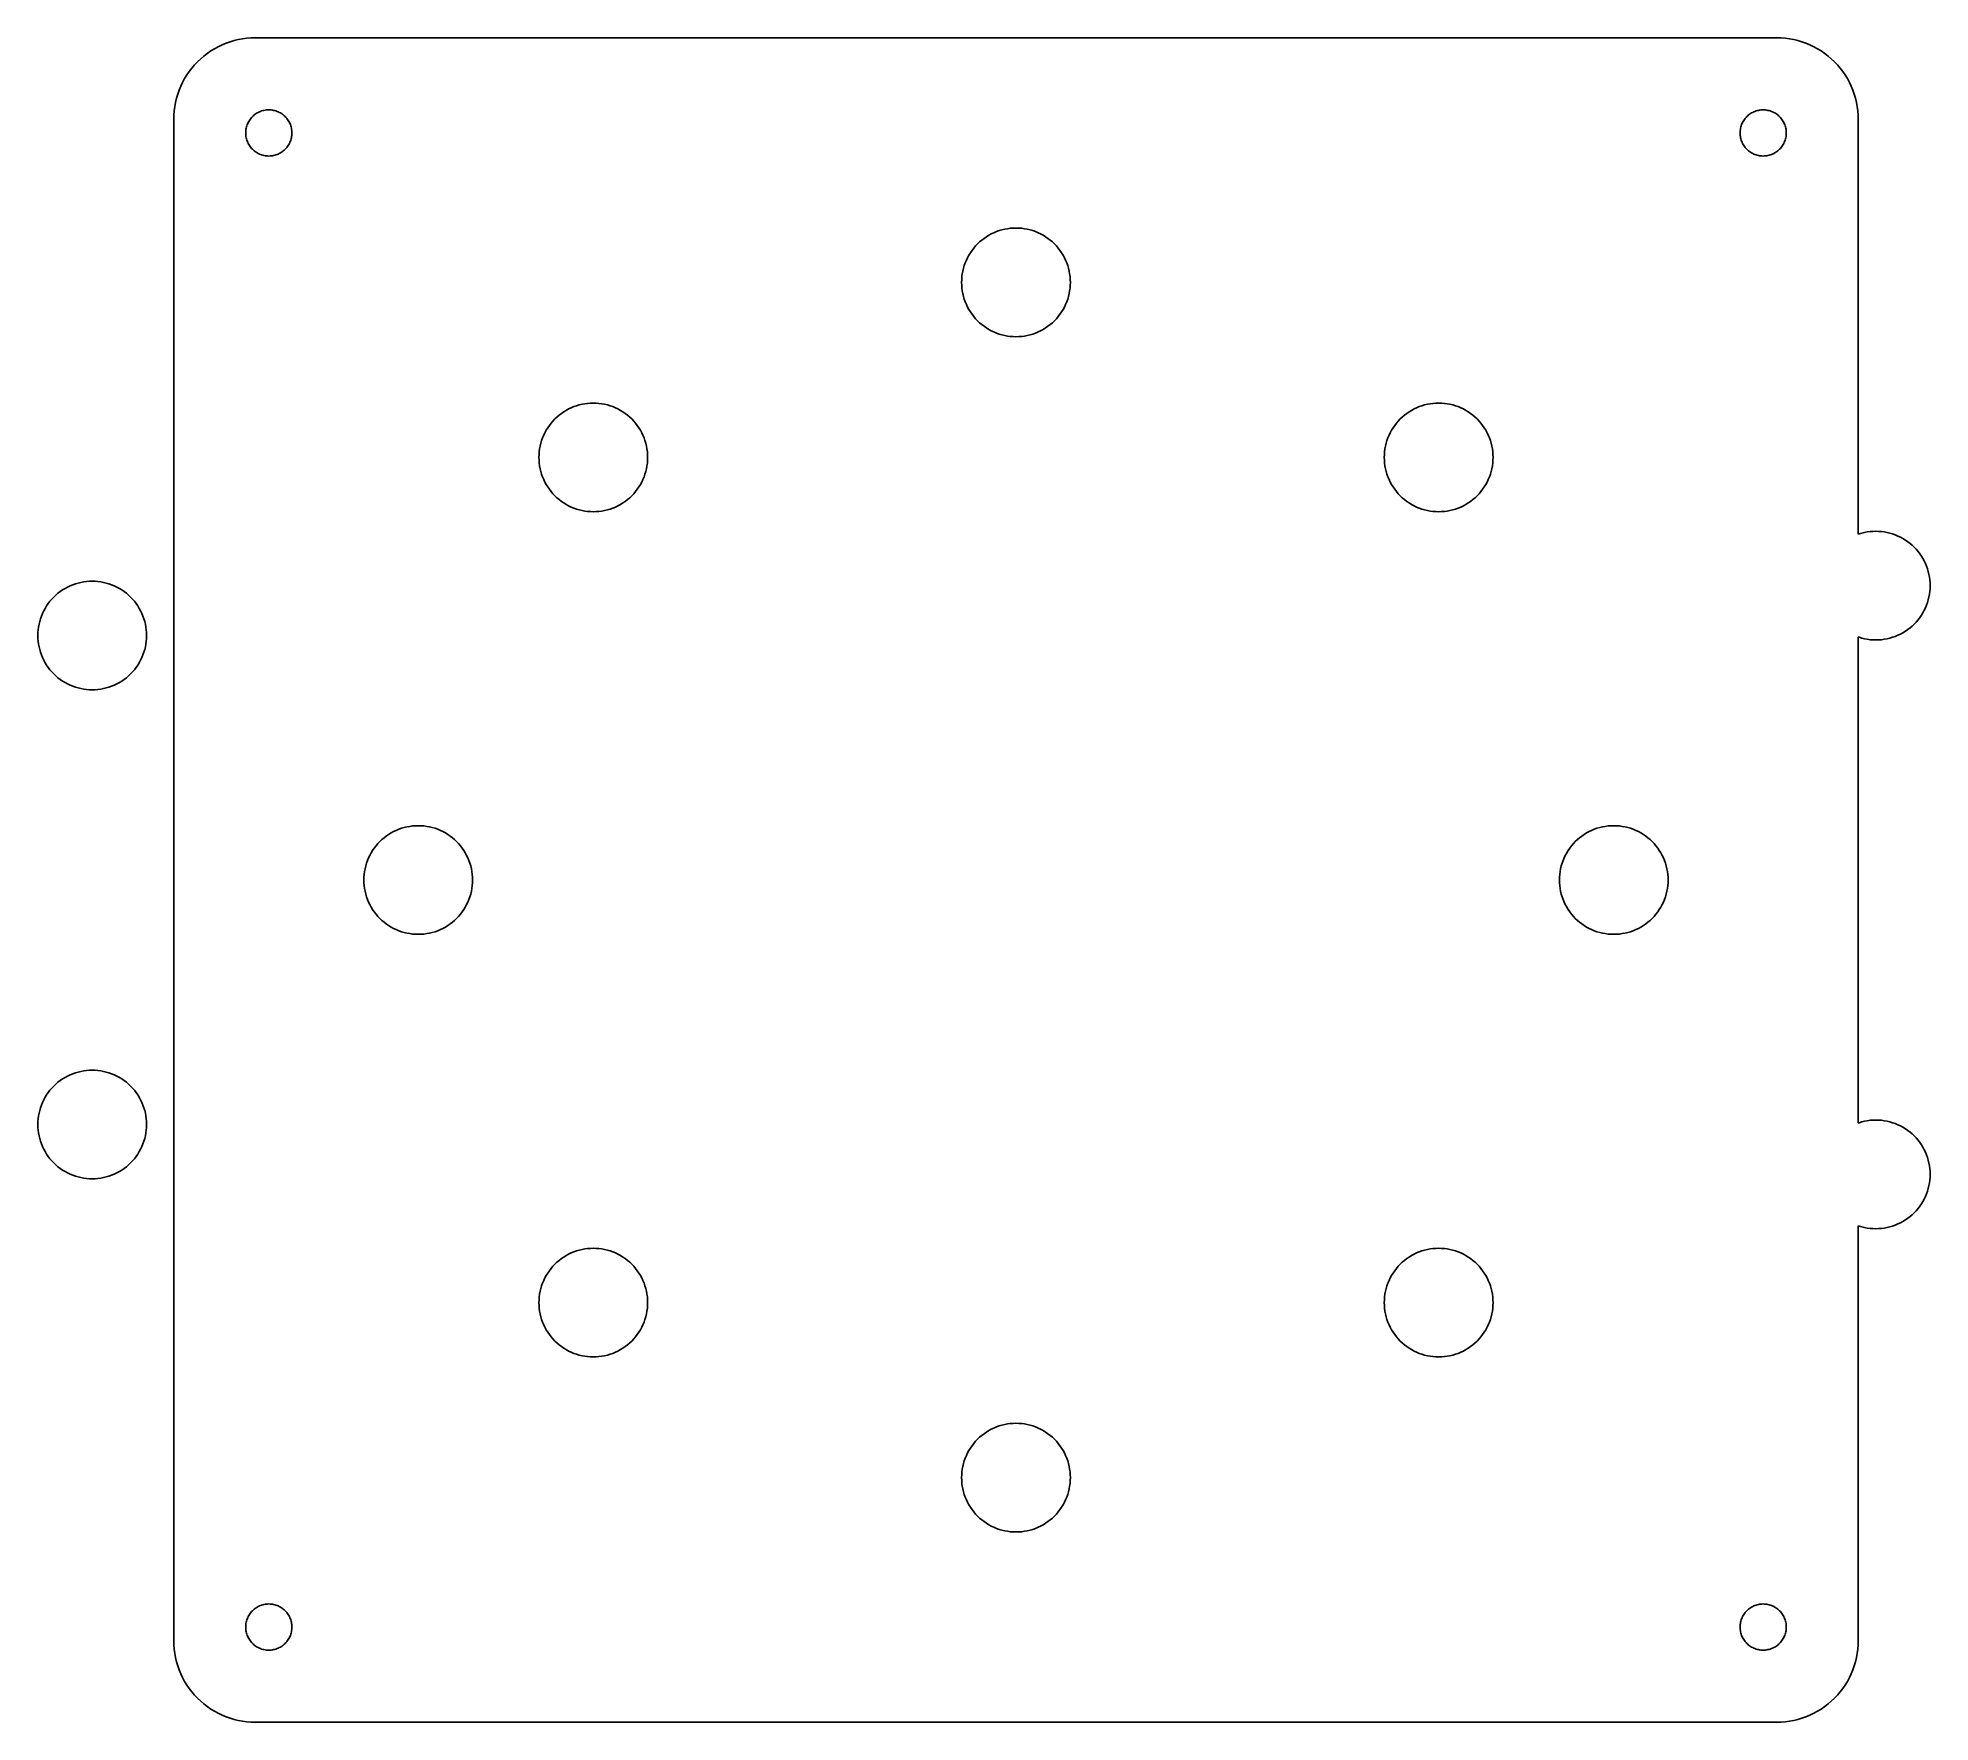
# Model space of a CAD drawing. Header units: metres. Extents: x -72 to 67, y -62 to 62.
import ezdxf

# ---------------------------------------------------------------- set-up
doc = ezdxf.new("R2010")
doc.units = ezdxf.units.M

msp = doc.modelspace()

# ---------------------------------------------------------------- linework, layer by layer
for p, q in [((-58.7239, 61.346), (-59, 61.1962)), ((-58.4404, 61.4813), (-58.7239, 61.346)), ((-58.1502, 61.6015), (-58.4404, 61.4813)), ((-57.8541, 61.7063), (-58.1502, 61.6015)), ((-57.5529, 61.7955), (-57.8541, 61.7063)), ((-57.2475, 61.8689), (-57.5529, 61.7955)), ((-56.9386, 61.9261), (-57.2475, 61.8689)), ((-56.6272, 61.9671), (-56.9386, 61.9261)), ((-56.314, 61.9918), (-56.6272, 61.9671)), ((-56, 62), (-56.314, 61.9918)), ((56, 62), (-56, 62)), ((56.314, 61.9918), (56, 62)), ((56.6272, 61.9671), (56.314, 61.9918)), ((56.9386, 61.9261), (56.6272, 61.9671)), ((57.2475, 61.8689), (56.9386, 61.9261)), ((57.5529, 61.7955), (57.2475, 61.8689)), ((57.8541, 61.7063), (57.5529, 61.7955)), ((58.1502, 61.6015), (57.8541, 61.7063)), ((58.4404, 61.4813), (58.1502, 61.6015)), ((58.7239, 61.346), (58.4404, 61.4813)), ((59, 61.1962), (58.7239, 61.346)), ((-60.4589, 60.0148), (-60.6629, 59.7759)), ((-60.2426, 60.2426), (-60.4589, 60.0148)), ((-60.0148, 60.4589), (-60.2426, 60.2426)), ((-59.7759, 60.6629), (-60.0148, 60.4589)), ((-59.5267, 60.8541), (-59.7759, 60.6629)), ((-59.2678, 61.032), (-59.5267, 60.8541)), ((-59, 61.1962), (-59.2678, 61.032)), ((59.2678, 61.032), (59, 61.1962)), ((59.5267, 60.8541), (59.2678, 61.032)), ((59.7759, 60.6629), (59.5267, 60.8541)), ((60.0148, 60.4589), (59.7759, 60.6629)), ((60.2426, 60.2426), (60.0148, 60.4589)), ((60.4589, 60.0148), (60.2426, 60.2426)), ((60.6629, 59.7759), (60.4589, 60.0148)), ((-61.346, 58.7239), (-61.4813, 58.4404)), ((-61.1962, 59), (-61.346, 58.7239)), ((-61.032, 59.2678), (-61.1962, 59)), ((-60.8541, 59.5267), (-61.032, 59.2678)), ((-60.6629, 59.7759), (-60.8541, 59.5267)), ((60.8541, 59.5267), (60.6629, 59.7759)), ((61.032, 59.2678), (60.8541, 59.5267)), ((61.1962, 59), (61.032, 59.2678)), ((61.346, 58.7239), (61.1962, 59)), ((61.4813, 58.4404), (61.346, 58.7239)), ((-61.8689, 57.2475), (-61.9261, 56.9386)), ((-61.7955, 57.5529), (-61.8689, 57.2475)), ((-61.7063, 57.8541), (-61.7955, 57.5529)), ((-61.6015, 58.1502), (-61.7063, 57.8541)), ((-61.4813, 58.4404), (-61.6015, 58.1502)), ((61.6015, 58.1502), (61.4813, 58.4404)), ((61.7063, 57.8541), (61.6015, 58.1502)), ((61.7955, 57.5529), (61.7063, 57.8541)), ((61.8689, 57.2475), (61.7955, 57.5529)), ((61.9261, 56.9386), (61.8689, 57.2475)), ((-61.9918, 56.314), (-62, 56)), ((-62, 56), (-62, -56)), ((-61.9671, 56.6272), (-61.9918, 56.314)), ((-61.9261, 56.9386), (-61.9671, 56.6272)), ((-56.553, 55.6915), (-56.5147, 55.7718)), ((-56.5147, 55.7718), (-56.4722, 55.85)), ((-56.4722, 55.85), (-56.4257, 55.9259)), ((-56.4257, 55.9259), (-56.3753, 55.9992)), ((-56.3753, 55.9992), (-56.3211, 56.0698)), ((-56.3211, 56.0698), (-56.2633, 56.1375)), ((-56.2633, 56.1375), (-56.2021, 56.2021)), ((-56.2021, 56.2021), (-56.1375, 56.2633)), ((-56.1375, 56.2633), (-56.0698, 56.3211)), ((-56.0698, 56.3211), (-55.9992, 56.3753)), ((-55.9992, 56.3753), (-55.9259, 56.4257)), ((-55.9259, 56.4257), (-55.85, 56.4722)), ((-55.85, 56.4722), (-55.7718, 56.5147)), ((-55.7718, 56.5147), (-55.6915, 56.553)), ((-55.6915, 56.553), (-55.6092, 56.5871)), ((-55.6092, 56.5871), (-55.5253, 56.6168)), ((-55.5253, 56.6168), (-55.44, 56.6421)), ((-55.44, 56.6421), (-55.3535, 56.6628)), ((-55.3535, 56.6628), (-55.2659, 56.6791)), ((-55.2659, 56.6791), (-55.1777, 56.6907)), ((-55.1777, 56.6907), (-55.089, 56.6977)), ((-55.089, 56.6977), (-55, 56.7)), ((-55, 56.7), (-54.911, 56.6977)), ((-54.911, 56.6977), (-54.8223, 56.6907)), ((-54.8223, 56.6907), (-54.7341, 56.6791)), ((-54.7341, 56.6791), (-54.6465, 56.6628)), ((-54.6465, 56.6628), (-54.56, 56.6421)), ((-54.56, 56.6421), (-54.4747, 56.6168)), ((-54.4747, 56.6168), (-54.3908, 56.5871)), ((-54.3908, 56.5871), (-54.3085, 56.553)), ((-54.3085, 56.553), (-54.2282, 56.5147)), ((-54.2282, 56.5147), (-54.15, 56.4722)), ((-54.15, 56.4722), (-54.0741, 56.4257)), ((-54.0741, 56.4257), (-54.0008, 56.3753)), ((-54.0008, 56.3753), (-53.9302, 56.3211)), ((-53.9302, 56.3211), (-53.8625, 56.2633)), ((-53.8625, 56.2633), (-53.7979, 56.2021)), ((-53.7979, 56.2021), (-53.7367, 56.1375)), ((-53.7367, 56.1375), (-53.6789, 56.0698)), ((-53.6789, 56.0698), (-53.6247, 55.9992)), ((-53.6247, 55.9992), (-53.5743, 55.9259)), ((-53.5743, 55.9259), (-53.5278, 55.85)), ((-53.5278, 55.85), (-53.4853, 55.7718)), ((-53.4853, 55.7718), (-53.447, 55.6915)), ((53.447, 55.6915), (53.4853, 55.7718)), ((53.4853, 55.7718), (53.5278, 55.85)), ((53.5278, 55.85), (53.5743, 55.9259)), ((53.5743, 55.9259), (53.6247, 55.9992)), ((53.6247, 55.9992), (53.6789, 56.0698)), ((53.6789, 56.0698), (53.7367, 56.1375)), ((53.7367, 56.1375), (53.7979, 56.2021)), ((53.7979, 56.2021), (53.8625, 56.2633)), ((53.8625, 56.2633), (53.9302, 56.3211)), ((53.9302, 56.3211), (54.0008, 56.3753)), ((54.0008, 56.3753), (54.0741, 56.4257)), ((54.0741, 56.4257), (54.15, 56.4722)), ((54.15, 56.4722), (54.2282, 56.5147)), ((54.2282, 56.5147), (54.3085, 56.553)), ((54.3085, 56.553), (54.3908, 56.5871)), ((54.3908, 56.5871), (54.4747, 56.6168)), ((54.4747, 56.6168), (54.56, 56.6421)), ((54.56, 56.6421), (54.6465, 56.6628)), ((54.6465, 56.6628), (54.7341, 56.6791)), ((54.7341, 56.6791), (54.8223, 56.6907)), ((54.8223, 56.6907), (54.911, 56.6977)), ((54.911, 56.6977), (55, 56.7)), ((55, 56.7), (55.089, 56.6977)), ((55.089, 56.6977), (55.1777, 56.6907)), ((55.1777, 56.6907), (55.2659, 56.6791)), ((55.2659, 56.6791), (55.3535, 56.6628)), ((55.3535, 56.6628), (55.44, 56.6421)), ((55.44, 56.6421), (55.5253, 56.6168)), ((55.5253, 56.6168), (55.6092, 56.5871)), ((55.6092, 56.5871), (55.6915, 56.553)), ((55.6915, 56.553), (55.7718, 56.5147)), ((55.7718, 56.5147), (55.85, 56.4722)), ((55.85, 56.4722), (55.9259, 56.4257)), ((55.9259, 56.4257), (55.9992, 56.3753)), ((55.9992, 56.3753), (56.0698, 56.3211)), ((56.0698, 56.3211), (56.1375, 56.2633)), ((56.1375, 56.2633), (56.2021, 56.2021)), ((56.2021, 56.2021), (56.2633, 56.1375)), ((56.2633, 56.1375), (56.3211, 56.0698)), ((56.3211, 56.0698), (56.3753, 55.9992)), ((56.3753, 55.9992), (56.4257, 55.9259)), ((56.4257, 55.9259), (56.4722, 55.85)), ((56.4722, 55.85), (56.5147, 55.7718)), ((56.5147, 55.7718), (56.553, 55.6915)), ((61.9671, 56.6272), (61.9261, 56.9386)), ((61.9918, 56.314), (61.9671, 56.6272)), ((62, 56), (61.9918, 56.314)), ((62, 25.4551), (62, 56)), ((-56.7, 55), (-56.6977, 55.089)), ((-56.6977, 54.911), (-56.7, 55)), ((-56.6977, 55.089), (-56.6907, 55.1777)), ((-56.6907, 54.8223), (-56.6977, 54.911)), ((-56.6907, 55.1777), (-56.6791, 55.2659)), ((-56.6791, 54.7341), (-56.6907, 54.8223)), ((-56.6791, 55.2659), (-56.6628, 55.3535)), ((-56.6628, 54.6465), (-56.6791, 54.7341)), ((-56.6628, 55.3535), (-56.6421, 55.44)), ((-56.6421, 54.56), (-56.6628, 54.6465)), ((-56.6421, 55.44), (-56.6168, 55.5253)), ((-56.6168, 54.4747), (-56.6421, 54.56)), ((-56.6168, 55.5253), (-56.5871, 55.6092)), ((-56.5871, 54.3908), (-56.6168, 54.4747)), ((-56.5871, 55.6092), (-56.553, 55.6915)), ((-56.553, 54.3085), (-56.5871, 54.3908)), ((-53.447, 55.6915), (-53.4129, 55.6092)), ((-53.4129, 54.3908), (-53.447, 54.3085)), ((-53.4129, 55.6092), (-53.3832, 55.5253)), ((-53.3832, 54.4747), (-53.4129, 54.3908)), ((-53.3832, 55.5253), (-53.3579, 55.44)), ((-53.3579, 54.56), (-53.3832, 54.4747)), ((-53.3579, 55.44), (-53.3372, 55.3535)), ((-53.3372, 54.6465), (-53.3579, 54.56)), ((-53.3372, 55.3535), (-53.3209, 55.2659)), ((-53.3209, 54.7341), (-53.3372, 54.6465)), ((-53.3209, 55.2659), (-53.3093, 55.1777)), ((-53.3093, 54.8223), (-53.3209, 54.7341)), ((-53.3093, 55.1777), (-53.3023, 55.089)), ((-53.3023, 54.911), (-53.3093, 54.8223)), ((-53.3023, 55.089), (-53.3, 55)), ((-53.3, 55), (-53.3023, 54.911)), ((53.3, 55), (53.3023, 55.089)), ((53.3023, 54.911), (53.3, 55)), ((53.3023, 55.089), (53.3093, 55.1777)), ((53.3093, 54.8223), (53.3023, 54.911)), ((53.3093, 55.1777), (53.3209, 55.2659)), ((53.3209, 54.7341), (53.3093, 54.8223)), ((53.3209, 55.2659), (53.3372, 55.3535)), ((53.3372, 54.6465), (53.3209, 54.7341)), ((53.3372, 55.3535), (53.3579, 55.44)), ((53.3579, 54.56), (53.3372, 54.6465)), ((53.3579, 55.44), (53.3832, 55.5253)), ((53.3832, 54.4747), (53.3579, 54.56)), ((53.3832, 55.5253), (53.4129, 55.6092)), ((53.4129, 54.3908), (53.3832, 54.4747)), ((53.4129, 55.6092), (53.447, 55.6915)), ((53.447, 54.3085), (53.4129, 54.3908)), ((56.553, 55.6915), (56.5871, 55.6092)), ((56.5871, 54.3908), (56.553, 54.3085)), ((56.5871, 55.6092), (56.6168, 55.5253)), ((56.6168, 54.4747), (56.5871, 54.3908)), ((56.6168, 55.5253), (56.6421, 55.44)), ((56.6421, 54.56), (56.6168, 54.4747)), ((56.6421, 55.44), (56.6628, 55.3535)), ((56.6628, 54.6465), (56.6421, 54.56)), ((56.6628, 55.3535), (56.6791, 55.2659)), ((56.6791, 54.7341), (56.6628, 54.6465)), ((56.6791, 55.2659), (56.6907, 55.1777)), ((56.6907, 54.8223), (56.6791, 54.7341)), ((56.6907, 55.1777), (56.6977, 55.089)), ((56.6977, 54.911), (56.6907, 54.8223)), ((56.6977, 55.089), (56.7, 55)), ((56.7, 55), (56.6977, 54.911)), ((-56.5147, 54.2282), (-56.553, 54.3085)), ((-56.4722, 54.15), (-56.5147, 54.2282)), ((-56.4257, 54.0741), (-56.4722, 54.15)), ((-56.3753, 54.0008), (-56.4257, 54.0741)), ((-56.3211, 53.9302), (-56.3753, 54.0008)), ((-56.2633, 53.8625), (-56.3211, 53.9302)), ((-56.2021, 53.7979), (-56.2633, 53.8625)), ((-56.1375, 53.7367), (-56.2021, 53.7979)), ((-56.0698, 53.6789), (-56.1375, 53.7367)), ((-55.9992, 53.6247), (-56.0698, 53.6789)), ((-55.9259, 53.5743), (-55.9992, 53.6247)), ((-55.85, 53.5278), (-55.9259, 53.5743)), ((-55.7718, 53.4853), (-55.85, 53.5278)), ((-55.6915, 53.447), (-55.7718, 53.4853)), ((-55.6092, 53.4129), (-55.6915, 53.447)), ((-55.5253, 53.3832), (-55.6092, 53.4129)), ((-55.44, 53.3579), (-55.5253, 53.3832)), ((-55.3535, 53.3372), (-55.44, 53.3579)), ((-55.2659, 53.3209), (-55.3535, 53.3372)), ((-55.1777, 53.3093), (-55.2659, 53.3209)), ((-55.089, 53.3023), (-55.1777, 53.3093)), ((-55, 53.3), (-55.089, 53.3023)), ((-54.911, 53.3023), (-55, 53.3)), ((-54.8223, 53.3093), (-54.911, 53.3023)), ((-54.7341, 53.3209), (-54.8223, 53.3093)), ((-54.6465, 53.3372), (-54.7341, 53.3209)), ((-54.56, 53.3579), (-54.6465, 53.3372)), ((-54.4747, 53.3832), (-54.56, 53.3579)), ((-54.3908, 53.4129), (-54.4747, 53.3832)), ((-54.3085, 53.447), (-54.3908, 53.4129)), ((-54.2282, 53.4853), (-54.3085, 53.447)), ((-54.15, 53.5278), (-54.2282, 53.4853)), ((-54.0741, 53.5743), (-54.15, 53.5278)), ((-54.0008, 53.6247), (-54.0741, 53.5743)), ((-53.9302, 53.6789), (-54.0008, 53.6247)), ((-53.8625, 53.7367), (-53.9302, 53.6789)), ((-53.7979, 53.7979), (-53.8625, 53.7367)), ((-53.7367, 53.8625), (-53.7979, 53.7979)), ((-53.6789, 53.9302), (-53.7367, 53.8625)), ((-53.6247, 54.0008), (-53.6789, 53.9302)), ((-53.5743, 54.0741), (-53.6247, 54.0008)), ((-53.5278, 54.15), (-53.5743, 54.0741)), ((-53.4853, 54.2282), (-53.5278, 54.15)), ((-53.447, 54.3085), (-53.4853, 54.2282)), ((53.4853, 54.2282), (53.447, 54.3085)), ((53.5278, 54.15), (53.4853, 54.2282)), ((53.5743, 54.0741), (53.5278, 54.15)), ((53.6247, 54.0008), (53.5743, 54.0741)), ((53.6789, 53.9302), (53.6247, 54.0008)), ((53.7367, 53.8625), (53.6789, 53.9302)), ((53.7979, 53.7979), (53.7367, 53.8625)), ((53.8625, 53.7367), (53.7979, 53.7979)), ((53.9302, 53.6789), (53.8625, 53.7367)), ((54.0008, 53.6247), (53.9302, 53.6789)), ((54.0741, 53.5743), (54.0008, 53.6247)), ((54.15, 53.5278), (54.0741, 53.5743)), ((54.2282, 53.4853), (54.15, 53.5278)), ((54.3085, 53.447), (54.2282, 53.4853)), ((54.3908, 53.4129), (54.3085, 53.447)), ((54.4747, 53.3832), (54.3908, 53.4129)), ((54.56, 53.3579), (54.4747, 53.3832)), ((54.6465, 53.3372), (54.56, 53.3579)), ((54.7341, 53.3209), (54.6465, 53.3372)), ((54.8223, 53.3093), (54.7341, 53.3209)), ((54.911, 53.3023), (54.8223, 53.3093)), ((55, 53.3), (54.911, 53.3023)), ((55.089, 53.3023), (55, 53.3)), ((55.1777, 53.3093), (55.089, 53.3023)), ((55.2659, 53.3209), (55.1777, 53.3093)), ((55.3535, 53.3372), (55.2659, 53.3209)), ((55.44, 53.3579), (55.3535, 53.3372)), ((55.5253, 53.3832), (55.44, 53.3579)), ((55.6092, 53.4129), (55.5253, 53.3832)), ((55.6915, 53.447), (55.6092, 53.4129)), ((55.7718, 53.4853), (55.6915, 53.447)), ((55.85, 53.5278), (55.7718, 53.4853)), ((55.9259, 53.5743), (55.85, 53.5278)), ((55.9992, 53.6247), (55.9259, 53.5743)), ((56.0698, 53.6789), (55.9992, 53.6247)), ((56.1375, 53.7367), (56.0698, 53.6789)), ((56.2021, 53.7979), (56.1375, 53.7367)), ((56.2633, 53.8625), (56.2021, 53.7979)), ((56.3211, 53.9302), (56.2633, 53.8625)), ((56.3753, 54.0008), (56.3211, 53.9302)), ((56.4257, 54.0741), (56.3753, 54.0008)), ((56.4722, 54.15), (56.4257, 54.0741)), ((56.5147, 54.2282), (56.4722, 54.15)), ((56.553, 54.3085), (56.5147, 54.2282)), ((-2.17856, 47.3547), (-2, 47.4641)), ((-2, 47.4641), (-1.81595, 47.564)), ((-1.81595, 47.564), (-1.62694, 47.6542)), ((-1.62694, 47.6542), (-1.43346, 47.7343)), ((-1.43346, 47.7343), (-1.23607, 47.8042)), ((-1.23607, 47.8042), (-1.03528, 47.8637)), ((-1.03528, 47.8637), (-0.83164, 47.9126)), ((-0.83164, 47.9126), (-0.62573, 47.9508)), ((-0.62573, 47.9508), (-0.41811, 47.9781)), ((-0.41811, 47.9781), (-0.20933, 47.9945)), ((-0.20933, 47.9945), (0, 48)), ((0, 48), (0.20933, 47.9945)), ((0.20933, 47.9945), (0.41811, 47.9781)), ((0.41811, 47.9781), (0.62573, 47.9508)), ((0.62573, 47.9508), (0.83164, 47.9126)), ((0.83164, 47.9126), (1.03528, 47.8637)), ((1.03528, 47.8637), (1.23607, 47.8042)), ((1.23607, 47.8042), (1.43346, 47.7343)), ((1.43346, 47.7343), (1.62694, 47.6542)), ((1.62694, 47.6542), (1.81595, 47.564)), ((1.81595, 47.564), (2, 47.4641)), ((2, 47.4641), (2.17856, 47.3547)), ((-3.56403, 45.816), (-3.4641, 46)), ((-3.4641, 46), (-3.35468, 46.1786)), ((-3.35468, 46.1786), (-3.23607, 46.3511)), ((-3.23607, 46.3511), (-3.10857, 46.5173)), ((-3.10857, 46.5173), (-2.97258, 46.6765)), ((-2.97258, 46.6765), (-2.82841, 46.8284)), ((-2.82841, 46.8284), (-2.67651, 46.9726)), ((-2.67651, 46.9726), (-2.51727, 47.1086)), ((-2.51727, 47.1086), (-2.35114, 47.2361)), ((-2.35114, 47.2361), (-2.17856, 47.3547)), ((2.17856, 47.3547), (2.35114, 47.2361)), ((2.35114, 47.2361), (2.51727, 47.1086)), ((2.51727, 47.1086), (2.67651, 46.9726)), ((2.67651, 46.9726), (2.82841, 46.8284)), ((2.82841, 46.8284), (2.97258, 46.6765)), ((2.97258, 46.6765), (3.10857, 46.5173)), ((3.10857, 46.5173), (3.23607, 46.3511)), ((3.23607, 46.3511), (3.35468, 46.1786)), ((3.35468, 46.1786), (3.4641, 46)), ((3.4641, 46), (3.56403, 45.816)), ((-3.97809, 44.4181), (-3.95074, 44.6257)), ((-3.95074, 44.6257), (-3.91258, 44.8316)), ((-3.91258, 44.8316), (-3.86369, 45.0353)), ((-3.86369, 45.0353), (-3.80423, 45.2361)), ((-3.80423, 45.2361), (-3.73431, 45.4335)), ((-3.73431, 45.4335), (-3.65417, 45.6269)), ((-3.65417, 45.6269), (-3.56403, 45.816)), ((3.56403, 45.816), (3.65417, 45.6269)), ((3.65417, 45.6269), (3.73431, 45.4335)), ((3.73431, 45.4335), (3.80423, 45.2361)), ((3.80423, 45.2361), (3.86369, 45.0353)), ((3.86369, 45.0353), (3.91258, 44.8316)), ((3.91258, 44.8316), (3.95074, 44.6257)), ((3.95074, 44.6257), (3.97809, 44.4181)), ((-4, 44), (-3.99451, 44.2093)), ((-3.99451, 43.7907), (-4, 44)), ((-3.99451, 44.2093), (-3.97809, 44.4181)), ((-3.97809, 43.5819), (-3.99451, 43.7907)), ((-3.95074, 43.3743), (-3.97809, 43.5819)), ((-3.91258, 43.1684), (-3.95074, 43.3743)), ((3.95074, 43.3743), (3.91258, 43.1684)), ((3.97809, 43.5819), (3.95074, 43.3743)), ((3.97809, 44.4181), (3.99451, 44.2093)), ((3.99451, 43.7907), (3.97809, 43.5819)), ((3.99451, 44.2093), (4, 44)), ((4, 44), (3.99451, 43.7907)), ((-3.86369, 42.9647), (-3.91258, 43.1684)), ((-3.80423, 42.7639), (-3.86369, 42.9647)), ((-3.73431, 42.5665), (-3.80423, 42.7639)), ((-3.65417, 42.3731), (-3.73431, 42.5665)), ((-3.56403, 42.184), (-3.65417, 42.3731)), ((-3.4641, 42), (-3.56403, 42.184)), ((-3.35468, 41.8214), (-3.4641, 42)), ((-3.23607, 41.6489), (-3.35468, 41.8214)), ((3.35468, 41.8214), (3.23607, 41.6489)), ((3.4641, 42), (3.35468, 41.8214)), ((3.56403, 42.184), (3.4641, 42)), ((3.65417, 42.3731), (3.56403, 42.184)), ((3.73431, 42.5665), (3.65417, 42.3731)), ((3.80423, 42.7639), (3.73431, 42.5665)), ((3.86369, 42.9647), (3.80423, 42.7639)), ((3.91258, 43.1684), (3.86369, 42.9647)), ((-3.10857, 41.4827), (-3.23607, 41.6489)), ((-2.97258, 41.3235), (-3.10857, 41.4827)), ((-2.82841, 41.1716), (-2.97258, 41.3235)), ((-2.67651, 41.0274), (-2.82841, 41.1716)), ((-2.51727, 40.8914), (-2.67651, 41.0274)), ((-2.35114, 40.7639), (-2.51727, 40.8914)), ((-2.17856, 40.6453), (-2.35114, 40.7639)), ((-2, 40.5359), (-2.17856, 40.6453)), ((-1.81595, 40.436), (-2, 40.5359)), ((-1.62694, 40.3458), (-1.81595, 40.436)), ((1.81595, 40.436), (1.62694, 40.3458)), ((2, 40.5359), (1.81595, 40.436)), ((2.17856, 40.6453), (2, 40.5359)), ((2.35114, 40.7639), (2.17856, 40.6453)), ((2.51727, 40.8914), (2.35114, 40.7639)), ((2.67651, 41.0274), (2.51727, 40.8914)), ((2.82841, 41.1716), (2.67651, 41.0274)), ((2.97258, 41.3235), (2.82841, 41.1716)), ((3.10857, 41.4827), (2.97258, 41.3235)), ((3.23607, 41.6489), (3.10857, 41.4827)), ((-1.43346, 40.2657), (-1.62694, 40.3458)), ((-1.23607, 40.1958), (-1.43346, 40.2657)), ((-1.03528, 40.1363), (-1.23607, 40.1958)), ((-0.83164, 40.0874), (-1.03528, 40.1363)), ((-0.62573, 40.0492), (-0.83164, 40.0874)), ((-0.41811, 40.0219), (-0.62573, 40.0492)), ((-0.20933, 40.0055), (-0.41811, 40.0219)), ((0, 40), (-0.20933, 40.0055)), ((0.20933, 40.0055), (0, 40)), ((0.41811, 40.0219), (0.20933, 40.0055)), ((0.62573, 40.0492), (0.41811, 40.0219)), ((0.83164, 40.0874), (0.62573, 40.0492)), ((1.03528, 40.1363), (0.83164, 40.0874)), ((1.23607, 40.1958), (1.03528, 40.1363)), ((1.43346, 40.2657), (1.23607, 40.1958)), ((1.62694, 40.3458), (1.43346, 40.2657)), ((-32.7396, 34.7669), (-32.5462, 34.847)), ((-32.5462, 34.847), (-32.3488, 34.9169)), ((-32.3488, 34.9169), (-32.148, 34.9764)), ((-32.148, 34.9764), (-31.9443, 35.0253)), ((-31.9443, 35.0253), (-31.7384, 35.0634)), ((-31.7384, 35.0634), (-31.5308, 35.0908)), ((-31.5308, 35.0908), (-31.322, 35.1072)), ((-31.322, 35.1072), (-31.1127, 35.1127)), ((-31.1127, 35.1127), (-30.9034, 35.1072)), ((-30.9034, 35.1072), (-30.6946, 35.0908)), ((-30.6946, 35.0908), (-30.487, 35.0634)), ((-30.487, 35.0634), (-30.2811, 35.0253)), ((-30.2811, 35.0253), (-30.0774, 34.9764)), ((-30.0774, 34.9764), (-29.8766, 34.9169)), ((-29.8766, 34.9169), (-29.6792, 34.847)), ((-29.6792, 34.847), (-29.4858, 34.7669)), ((29.4858, 34.7669), (29.6792, 34.847)), ((29.6792, 34.847), (29.8766, 34.9169)), ((29.8766, 34.9169), (30.0774, 34.9764)), ((30.0774, 34.9764), (30.2811, 35.0253)), ((30.2811, 35.0253), (30.487, 35.0634)), ((30.487, 35.0634), (30.6946, 35.0908)), ((30.6946, 35.0908), (30.9034, 35.1072)), ((30.9034, 35.1072), (31.1127, 35.1127)), ((31.1127, 35.1127), (31.322, 35.1072)), ((31.322, 35.1072), (31.5308, 35.0908)), ((31.5308, 35.0908), (31.7384, 35.0634)), ((31.7384, 35.0634), (31.9443, 35.0253)), ((31.9443, 35.0253), (32.148, 34.9764)), ((32.148, 34.9764), (32.3488, 34.9169)), ((32.3488, 34.9169), (32.5462, 34.847)), ((32.5462, 34.847), (32.7396, 34.7669)), ((-34.4674, 33.2913), (-34.3488, 33.4638)), ((-34.3488, 33.4638), (-34.2213, 33.63)), ((-34.2213, 33.63), (-34.0853, 33.7892)), ((-34.0853, 33.7892), (-33.9411, 33.9411)), ((-33.9411, 33.9411), (-33.7892, 34.0853)), ((-33.7892, 34.0853), (-33.63, 34.2213)), ((-33.63, 34.2213), (-33.4638, 34.3488)), ((-33.4638, 34.3488), (-33.2913, 34.4674)), ((-33.2913, 34.4674), (-33.1127, 34.5768)), ((-33.1127, 34.5768), (-32.9287, 34.6767)), ((-32.9287, 34.6767), (-32.7396, 34.7669)), ((-29.4858, 34.7669), (-29.2967, 34.6767)), ((-29.2967, 34.6767), (-29.1127, 34.5768)), ((-29.1127, 34.5768), (-28.9341, 34.4674)), ((-28.9341, 34.4674), (-28.7616, 34.3488)), ((-28.7616, 34.3488), (-28.5954, 34.2213)), ((-28.5954, 34.2213), (-28.4362, 34.0853)), ((-28.4362, 34.0853), (-28.2843, 33.9411)), ((-28.2843, 33.9411), (-28.1401, 33.7892)), ((-28.1401, 33.7892), (-28.0041, 33.63)), ((-28.0041, 33.63), (-27.8766, 33.4638)), ((-27.8766, 33.4638), (-27.758, 33.2913)), ((27.758, 33.2913), (27.8766, 33.4638)), ((27.8766, 33.4638), (28.0041, 33.63)), ((28.0041, 33.63), (28.1401, 33.7892)), ((28.1401, 33.7892), (28.2843, 33.9411)), ((28.2843, 33.9411), (28.4362, 34.0853)), ((28.4362, 34.0853), (28.5954, 34.2213)), ((28.5954, 34.2213), (28.7616, 34.3488)), ((28.7616, 34.3488), (28.9341, 34.4674)), ((28.9341, 34.4674), (29.1127, 34.5768)), ((29.1127, 34.5768), (29.2967, 34.6767)), ((29.2967, 34.6767), (29.4858, 34.7669)), ((32.7396, 34.7669), (32.9287, 34.6767)), ((32.9287, 34.6767), (33.1127, 34.5768)), ((33.1127, 34.5768), (33.2913, 34.4674)), ((33.2913, 34.4674), (33.4638, 34.3488)), ((33.4638, 34.3488), (33.63, 34.2213)), ((33.63, 34.2213), (33.7892, 34.0853)), ((33.7892, 34.0853), (33.9411, 33.9411)), ((33.9411, 33.9411), (34.0853, 33.7892)), ((34.0853, 33.7892), (34.2213, 33.63)), ((34.2213, 33.63), (34.3488, 33.4638)), ((34.3488, 33.4638), (34.4674, 33.2913)), ((-35.0253, 31.9443), (-34.9764, 32.148)), ((-34.9764, 32.148), (-34.9169, 32.3488)), ((-34.9169, 32.3488), (-34.847, 32.5462)), ((-34.847, 32.5462), (-34.7669, 32.7396)), ((-34.7669, 32.7396), (-34.6767, 32.9287)), ((-34.6767, 32.9287), (-34.5768, 33.1127)), ((-34.5768, 33.1127), (-34.4674, 33.2913)), ((-27.758, 33.2913), (-27.6486, 33.1127)), ((-27.6486, 33.1127), (-27.5487, 32.9287)), ((-27.5487, 32.9287), (-27.4585, 32.7396)), ((-27.4585, 32.7396), (-27.3784, 32.5462)), ((-27.3784, 32.5462), (-27.3085, 32.3488)), ((-27.3085, 32.3488), (-27.249, 32.148)), ((-27.249, 32.148), (-27.2001, 31.9443)), ((27.2001, 31.9443), (27.249, 32.148)), ((27.249, 32.148), (27.3085, 32.3488)), ((27.3085, 32.3488), (27.3784, 32.5462)), ((27.3784, 32.5462), (27.4585, 32.7396)), ((27.4585, 32.7396), (27.5487, 32.9287)), ((27.5487, 32.9287), (27.6486, 33.1127)), ((27.6486, 33.1127), (27.758, 33.2913)), ((34.4674, 33.2913), (34.5768, 33.1127)), ((34.5768, 33.1127), (34.6767, 32.9287)), ((34.6767, 32.9287), (34.7669, 32.7396)), ((34.7669, 32.7396), (34.847, 32.5462)), ((34.847, 32.5462), (34.9169, 32.3488)), ((34.9169, 32.3488), (34.9764, 32.148)), ((34.9764, 32.148), (35.0253, 31.9443)), ((-35.1127, 31.1127), (-35.1072, 31.322)), ((-35.1072, 30.9034), (-35.1127, 31.1127)), ((-35.1072, 31.322), (-35.0908, 31.5308)), ((-35.0908, 30.6946), (-35.1072, 30.9034)), ((-35.0908, 31.5308), (-35.0634, 31.7384)), ((-35.0634, 30.487), (-35.0908, 30.6946)), ((-35.0634, 31.7384), (-35.0253, 31.9443)), ((-27.2001, 31.9443), (-27.1619, 31.7384)), ((-27.1619, 31.7384), (-27.1346, 31.5308)), ((-27.1346, 30.6946), (-27.1619, 30.487)), ((-27.1346, 31.5308), (-27.1182, 31.322)), ((-27.1182, 30.9034), (-27.1346, 30.6946)), ((-27.1182, 31.322), (-27.1127, 31.1127)), ((-27.1127, 31.1127), (-27.1182, 30.9034)), ((27.1127, 31.1127), (27.1182, 31.322)), ((27.1182, 30.9034), (27.1127, 31.1127)), ((27.1182, 31.322), (27.1346, 31.5308)), ((27.1346, 30.6946), (27.1182, 30.9034)), ((27.1346, 31.5308), (27.1619, 31.7384)), ((27.1619, 30.487), (27.1346, 30.6946)), ((27.1619, 31.7384), (27.2001, 31.9443)), ((35.0253, 31.9443), (35.0634, 31.7384)), ((35.0634, 31.7384), (35.0908, 31.5308)), ((35.0908, 30.6946), (35.0634, 30.487)), ((35.0908, 31.5308), (35.1072, 31.322)), ((35.1072, 30.9034), (35.0908, 30.6946)), ((35.1072, 31.322), (35.1127, 31.1127)), ((35.1127, 31.1127), (35.1072, 30.9034)), ((-35.0253, 30.2811), (-35.0634, 30.487)), ((-34.9764, 30.0774), (-35.0253, 30.2811)), ((-34.9169, 29.8766), (-34.9764, 30.0774)), ((-34.847, 29.6792), (-34.9169, 29.8766)), ((-34.7669, 29.4858), (-34.847, 29.6792)), ((-34.6767, 29.2967), (-34.7669, 29.4858)), ((-34.5768, 29.1127), (-34.6767, 29.2967)), ((-27.5487, 29.2967), (-27.6486, 29.1127)), ((-27.4585, 29.4858), (-27.5487, 29.2967)), ((-27.3784, 29.6792), (-27.4585, 29.4858)), ((-27.3085, 29.8766), (-27.3784, 29.6792)), ((-27.249, 30.0774), (-27.3085, 29.8766)), ((-27.2001, 30.2811), (-27.249, 30.0774)), ((-27.1619, 30.487), (-27.2001, 30.2811)), ((27.2001, 30.2811), (27.1619, 30.487)), ((27.249, 30.0774), (27.2001, 30.2811)), ((27.3085, 29.8766), (27.249, 30.0774)), ((27.3784, 29.6792), (27.3085, 29.8766)), ((27.4585, 29.4858), (27.3784, 29.6792)), ((27.5487, 29.2967), (27.4585, 29.4858)), ((27.6486, 29.1127), (27.5487, 29.2967)), ((34.6767, 29.2967), (34.5768, 29.1127)), ((34.7669, 29.4858), (34.6767, 29.2967)), ((34.847, 29.6792), (34.7669, 29.4858)), ((34.9169, 29.8766), (34.847, 29.6792)), ((34.9764, 30.0774), (34.9169, 29.8766)), ((35.0253, 30.2811), (34.9764, 30.0774)), ((35.0634, 30.487), (35.0253, 30.2811)), ((-34.4674, 28.9341), (-34.5768, 29.1127)), ((-34.3488, 28.7616), (-34.4674, 28.9341)), ((-34.2213, 28.5954), (-34.3488, 28.7616)), ((-34.0853, 28.4362), (-34.2213, 28.5954)), ((-33.9411, 28.2843), (-34.0853, 28.4362)), ((-33.7892, 28.1401), (-33.9411, 28.2843)), ((-33.63, 28.0041), (-33.7892, 28.1401)), ((-33.4638, 27.8766), (-33.63, 28.0041)), ((-33.2913, 27.758), (-33.4638, 27.8766)), ((-28.7616, 27.8766), (-28.9341, 27.758)), ((-28.5954, 28.0041), (-28.7616, 27.8766)), ((-28.4362, 28.1401), (-28.5954, 28.0041)), ((-28.2843, 28.2843), (-28.4362, 28.1401)), ((-28.1401, 28.4362), (-28.2843, 28.2843)), ((-28.0041, 28.5954), (-28.1401, 28.4362)), ((-27.8766, 28.7616), (-28.0041, 28.5954)), ((-27.758, 28.9341), (-27.8766, 28.7616)), ((-27.6486, 29.1127), (-27.758, 28.9341)), ((27.758, 28.9341), (27.6486, 29.1127)), ((27.8766, 28.7616), (27.758, 28.9341)), ((28.0041, 28.5954), (27.8766, 28.7616)), ((28.1401, 28.4362), (28.0041, 28.5954)), ((28.2843, 28.2843), (28.1401, 28.4362)), ((28.4362, 28.1401), (28.2843, 28.2843)), ((28.5954, 28.0041), (28.4362, 28.1401)), ((28.7616, 27.8766), (28.5954, 28.0041)), ((28.9341, 27.758), (28.7616, 27.8766)), ((33.4638, 27.8766), (33.2913, 27.758)), ((33.63, 28.0041), (33.4638, 27.8766)), ((33.7892, 28.1401), (33.63, 28.0041)), ((33.9411, 28.2843), (33.7892, 28.1401)), ((34.0853, 28.4362), (33.9411, 28.2843)), ((34.2213, 28.5954), (34.0853, 28.4362)), ((34.3488, 28.7616), (34.2213, 28.5954)), ((34.4674, 28.9341), (34.3488, 28.7616)), ((34.5768, 29.1127), (34.4674, 28.9341)), ((-33.1127, 27.6486), (-33.2913, 27.758)), ((-32.9287, 27.5487), (-33.1127, 27.6486)), ((-32.7396, 27.4585), (-32.9287, 27.5487)), ((-32.5462, 27.3784), (-32.7396, 27.4585)), ((-32.3488, 27.3085), (-32.5462, 27.3784)), ((-32.148, 27.249), (-32.3488, 27.3085)), ((-31.9443, 27.2001), (-32.148, 27.249)), ((-31.7384, 27.1619), (-31.9443, 27.2001)), ((-31.5308, 27.1346), (-31.7384, 27.1619)), ((-31.322, 27.1182), (-31.5308, 27.1346)), ((-31.1127, 27.1127), (-31.322, 27.1182)), ((-30.9034, 27.1182), (-31.1127, 27.1127)), ((-30.6946, 27.1346), (-30.9034, 27.1182)), ((-30.487, 27.1619), (-30.6946, 27.1346)), ((-30.2811, 27.2001), (-30.487, 27.1619)), ((-30.0774, 27.249), (-30.2811, 27.2001)), ((-29.8766, 27.3085), (-30.0774, 27.249)), ((-29.6792, 27.3784), (-29.8766, 27.3085)), ((-29.4858, 27.4585), (-29.6792, 27.3784)), ((-29.2967, 27.5487), (-29.4858, 27.4585)), ((-29.1127, 27.6486), (-29.2967, 27.5487)), ((-28.9341, 27.758), (-29.1127, 27.6486)), ((29.1127, 27.6486), (28.9341, 27.758)), ((29.2967, 27.5487), (29.1127, 27.6486)), ((29.4858, 27.4585), (29.2967, 27.5487)), ((29.6792, 27.3784), (29.4858, 27.4585)), ((29.8766, 27.3085), (29.6792, 27.3784)), ((30.0774, 27.249), (29.8766, 27.3085)), ((30.2811, 27.2001), (30.0774, 27.249)), ((30.487, 27.1619), (30.2811, 27.2001)), ((30.6946, 27.1346), (30.487, 27.1619)), ((30.9034, 27.1182), (30.6946, 27.1346)), ((31.1127, 27.1127), (30.9034, 27.1182)), ((31.322, 27.1182), (31.1127, 27.1127)), ((31.5308, 27.1346), (31.322, 27.1182)), ((31.7384, 27.1619), (31.5308, 27.1346)), ((31.9443, 27.2001), (31.7384, 27.1619)), ((32.148, 27.249), (31.9443, 27.2001)), ((32.3488, 27.3085), (32.148, 27.249)), ((32.5462, 27.3784), (32.3488, 27.3085)), ((32.7396, 27.4585), (32.5462, 27.3784)), ((32.9287, 27.5487), (32.7396, 27.4585)), ((33.1127, 27.6486), (32.9287, 27.5487)), ((33.2913, 27.758), (33.1127, 27.6486)), ((62.0539, 25.4742), (62, 25.4551)), ((62.2547, 25.5337), (62.0539, 25.4742)), ((62.4584, 25.5826), (62.2547, 25.5337)), ((62.6643, 25.6208), (62.4584, 25.5826)), ((62.8719, 25.6481), (62.6643, 25.6208)), ((63.0807, 25.6645), (62.8719, 25.6481)), ((63.29, 25.67), (63.0807, 25.6645)), ((63.4993, 25.6645), (63.29, 25.67)), ((63.7081, 25.6481), (63.4993, 25.6645)), ((63.9157, 25.6208), (63.7081, 25.6481)), ((64.1216, 25.5826), (63.9157, 25.6208)), ((64.3253, 25.5337), (64.1216, 25.5826)), ((64.5261, 25.4742), (64.3253, 25.5337)), ((64.7235, 25.4043), (64.5261, 25.4742)), ((64.9169, 25.3242), (64.7235, 25.4043)), ((65.106, 25.234), (64.9169, 25.3242)), ((65.29, 25.1341), (65.106, 25.234)), ((65.4686, 25.0247), (65.29, 25.1341)), ((65.6411, 24.9061), (65.4686, 25.0247)), ((65.8073, 24.7786), (65.6411, 24.9061)), ((65.9665, 24.6426), (65.8073, 24.7786)), ((66.1184, 24.4984), (65.9665, 24.6426)), ((66.2626, 24.3465), (66.1184, 24.4984)), ((66.3986, 24.1873), (66.2626, 24.3465)), ((66.5261, 24.0211), (66.3986, 24.1873)), ((66.6447, 23.8486), (66.5261, 24.0211)), ((66.7541, 23.67), (66.6447, 23.8486)), ((66.854, 23.486), (66.7541, 23.67)), ((66.9442, 23.2969), (66.854, 23.486)), ((67.0243, 23.1035), (66.9442, 23.2969)), ((67.0942, 22.9061), (67.0243, 23.1035)), ((67.1537, 22.7053), (67.0942, 22.9061)), ((67.2026, 22.5016), (67.1537, 22.7053)), ((67.2408, 22.2957), (67.2026, 22.5016)), ((67.2681, 22.0881), (67.2408, 22.2957)), ((-70.6765, 20.9726), (-70.8284, 20.8284)), ((-70.5173, 21.1086), (-70.6765, 20.9726)), ((-70.3511, 21.2361), (-70.5173, 21.1086)), ((-70.1786, 21.3547), (-70.3511, 21.2361)), ((-70, 21.4641), (-70.1786, 21.3547)), ((-69.816, 21.564), (-70, 21.4641)), ((-69.6269, 21.6542), (-69.816, 21.564)), ((-69.4335, 21.7343), (-69.6269, 21.6542)), ((-69.2361, 21.8042), (-69.4335, 21.7343)), ((-69.0353, 21.8637), (-69.2361, 21.8042)), ((-68.8316, 21.9126), (-69.0353, 21.8637)), ((-68.6257, 21.9508), (-68.8316, 21.9126)), ((-68.4181, 21.9781), (-68.6257, 21.9508)), ((-68.2093, 21.9945), (-68.4181, 21.9781)), ((-68, 22), (-68.2093, 21.9945)), ((-67.7907, 21.9945), (-68, 22)), ((-67.5819, 21.9781), (-67.7907, 21.9945)), ((-67.3743, 21.9508), (-67.5819, 21.9781)), ((-67.1684, 21.9126), (-67.3743, 21.9508)), ((-66.9647, 21.8637), (-67.1684, 21.9126)), ((-66.7639, 21.8042), (-66.9647, 21.8637)), ((-66.5665, 21.7343), (-66.7639, 21.8042)), ((-66.3731, 21.6542), (-66.5665, 21.7343)), ((-66.184, 21.564), (-66.3731, 21.6542)), ((-66, 21.4641), (-66.184, 21.564)), ((-65.8214, 21.3547), (-66, 21.4641)), ((-65.6489, 21.2361), (-65.8214, 21.3547)), ((-65.4827, 21.1086), (-65.6489, 21.2361)), ((-65.3235, 20.9726), (-65.4827, 21.1086)), ((-65.1716, 20.8284), (-65.3235, 20.9726)), ((67.2026, 20.8384), (67.2408, 21.0443)), ((67.2408, 21.0443), (67.2681, 21.2519)), ((67.2845, 21.8793), (67.2681, 22.0881)), ((67.2681, 21.2519), (67.2845, 21.4607)), ((67.29, 21.67), (67.2845, 21.8793)), ((67.2845, 21.4607), (67.29, 21.67)), ((-71.6542, 19.6269), (-71.7343, 19.4335)), ((-71.564, 19.816), (-71.6542, 19.6269)), ((-71.4641, 20), (-71.564, 19.816)), ((-71.3547, 20.1786), (-71.4641, 20)), ((-71.2361, 20.3511), (-71.3547, 20.1786)), ((-71.1086, 20.5173), (-71.2361, 20.3511)), ((-70.9726, 20.6765), (-71.1086, 20.5173)), ((-70.8284, 20.8284), (-70.9726, 20.6765)), ((-65.0274, 20.6765), (-65.1716, 20.8284)), ((-64.8914, 20.5173), (-65.0274, 20.6765)), ((-64.7639, 20.3511), (-64.8914, 20.5173)), ((-64.6453, 20.1786), (-64.7639, 20.3511)), ((-64.5359, 20), (-64.6453, 20.1786)), ((-64.436, 19.816), (-64.5359, 20)), ((-64.3458, 19.6269), (-64.436, 19.816)), ((-64.2657, 19.4335), (-64.3458, 19.6269)), ((66.6447, 19.4914), (66.7541, 19.67)), ((66.7541, 19.67), (66.854, 19.854)), ((66.854, 19.854), (66.9442, 20.0431)), ((66.9442, 20.0431), (67.0243, 20.2365)), ((67.0243, 20.2365), (67.0942, 20.4339)), ((67.0942, 20.4339), (67.1537, 20.6347)), ((67.1537, 20.6347), (67.2026, 20.8384)), ((-71.9945, 18.2093), (-72, 18)), ((-71.9781, 18.4181), (-71.9945, 18.2093)), ((-71.9508, 18.6257), (-71.9781, 18.4181)), ((-71.9126, 18.8316), (-71.9508, 18.6257)), ((-71.8637, 19.0353), (-71.9126, 18.8316)), ((-71.8042, 19.2361), (-71.8637, 19.0353)), ((-71.7343, 19.4335), (-71.8042, 19.2361)), ((-64.1958, 19.2361), (-64.2657, 19.4335)), ((-64.1363, 19.0353), (-64.1958, 19.2361)), ((-64.0874, 18.8316), (-64.1363, 19.0353)), ((-64.0492, 18.6257), (-64.0874, 18.8316)), ((-64.0219, 18.4181), (-64.0492, 18.6257)), ((-64.0055, 18.2093), (-64.0219, 18.4181)), ((-64, 18), (-64.0055, 18.2093)), ((65.106, 18.106), (65.29, 18.2059)), ((65.29, 18.2059), (65.4686, 18.3153)), ((65.4686, 18.3153), (65.6411, 18.4339)), ((65.6411, 18.4339), (65.8073, 18.5614)), ((65.8073, 18.5614), (65.9665, 18.6974)), ((65.9665, 18.6974), (66.1184, 18.8416)), ((66.1184, 18.8416), (66.2626, 18.9935)), ((66.2626, 18.9935), (66.3986, 19.1527)), ((66.3986, 19.1527), (66.5261, 19.3189)), ((66.5261, 19.3189), (66.6447, 19.4914)), ((-72, 18), (-71.9945, 17.7907)), ((-71.9945, 17.7907), (-71.9781, 17.5819)), ((-71.9781, 17.5819), (-71.9508, 17.3743)), ((-71.9508, 17.3743), (-71.9126, 17.1684)), ((-71.9126, 17.1684), (-71.8637, 16.9647)), ((-71.8637, 16.9647), (-71.8042, 16.7639)), ((-71.8042, 16.7639), (-71.7343, 16.5665)), ((-64.2657, 16.5665), (-64.1958, 16.7639)), ((-64.1958, 16.7639), (-64.1363, 16.9647)), ((-64.1363, 16.9647), (-64.0874, 17.1684)), ((-64.0874, 17.1684), (-64.0492, 17.3743)), ((-64.0492, 17.3743), (-64.0219, 17.5819)), ((-64.0219, 17.5819), (-64.0055, 17.7907)), ((-64.0055, 17.7907), (-64, 18)), ((62, -17.8849), (62, 17.8849)), ((62, 17.8849), (62.0539, 17.8658)), ((62.0539, 17.8658), (62.2547, 17.8063)), ((62.2547, 17.8063), (62.4584, 17.7574)), ((62.4584, 17.7574), (62.6643, 17.7192)), ((62.6643, 17.7192), (62.8719, 17.6919)), ((62.8719, 17.6919), (63.0807, 17.6755)), ((63.0807, 17.6755), (63.29, 17.67)), ((63.29, 17.67), (63.4993, 17.6755)), ((63.4993, 17.6755), (63.7081, 17.6919)), ((63.7081, 17.6919), (63.9157, 17.7192)), ((63.9157, 17.7192), (64.1216, 17.7574)), ((64.1216, 17.7574), (64.3253, 17.8063)), ((64.3253, 17.8063), (64.5261, 17.8658)), ((64.5261, 17.8658), (64.7235, 17.9357)), ((64.7235, 17.9357), (64.9169, 18.0158)), ((64.9169, 18.0158), (65.106, 18.106)), ((-71.7343, 16.5665), (-71.6542, 16.3731)), ((-71.6542, 16.3731), (-71.564, 16.184)), ((-71.564, 16.184), (-71.4641, 16)), ((-71.4641, 16), (-71.3547, 15.8214)), ((-71.3547, 15.8214), (-71.2361, 15.6489)), ((-71.2361, 15.6489), (-71.1086, 15.4827)), ((-71.1086, 15.4827), (-70.9726, 15.3235)), ((-70.9726, 15.3235), (-70.8284, 15.1716)), ((-65.1716, 15.1716), (-65.0274, 15.3235)), ((-65.0274, 15.3235), (-64.8914, 15.4827)), ((-64.8914, 15.4827), (-64.7639, 15.6489)), ((-64.7639, 15.6489), (-64.6453, 15.8214)), ((-64.6453, 15.8214), (-64.5359, 16)), ((-64.5359, 16), (-64.436, 16.184)), ((-64.436, 16.184), (-64.3458, 16.3731)), ((-64.3458, 16.3731), (-64.2657, 16.5665)), ((-70.8284, 15.1716), (-70.6765, 15.0274)), ((-70.6765, 15.0274), (-70.5173, 14.8914)), ((-70.5173, 14.8914), (-70.3511, 14.7639)), ((-70.3511, 14.7639), (-70.1786, 14.6453)), ((-70.1786, 14.6453), (-70, 14.5359)), ((-70, 14.5359), (-69.816, 14.436)), ((-69.816, 14.436), (-69.6269, 14.3458)), ((-69.6269, 14.3458), (-69.4335, 14.2657)), ((-69.4335, 14.2657), (-69.2361, 14.1958)), ((-69.2361, 14.1958), (-69.0353, 14.1363)), ((-69.0353, 14.1363), (-68.8316, 14.0874)), ((-68.8316, 14.0874), (-68.6257, 14.0492)), ((-68.6257, 14.0492), (-68.4181, 14.0219)), ((-68.4181, 14.0219), (-68.2093, 14.0055)), ((-68.2093, 14.0055), (-68, 14)), ((-68, 14), (-67.7907, 14.0055)), ((-67.7907, 14.0055), (-67.5819, 14.0219)), ((-67.5819, 14.0219), (-67.3743, 14.0492)), ((-67.3743, 14.0492), (-67.1684, 14.0874)), ((-67.1684, 14.0874), (-66.9647, 14.1363)), ((-66.9647, 14.1363), (-66.7639, 14.1958)), ((-66.7639, 14.1958), (-66.5665, 14.2657)), ((-66.5665, 14.2657), (-66.3731, 14.3458)), ((-66.3731, 14.3458), (-66.184, 14.436)), ((-66.184, 14.436), (-66, 14.5359)), ((-66, 14.5359), (-65.8214, 14.6453)), ((-65.8214, 14.6453), (-65.6489, 14.7639)), ((-65.6489, 14.7639), (-65.4827, 14.8914)), ((-65.4827, 14.8914), (-65.3235, 15.0274)), ((-65.3235, 15.0274), (-65.1716, 15.1716)), ((-46.9726, 2.67651), (-46.8284, 2.82841)), ((-46.8284, 2.82841), (-46.6765, 2.97258)), ((-46.6765, 2.97258), (-46.5173, 3.10857)), ((-46.5173, 3.10857), (-46.3511, 3.23607)), ((-46.3511, 3.23607), (-46.1786, 3.35468)), ((-46.1786, 3.35468), (-46, 3.4641)), ((-46, 3.4641), (-45.816, 3.56403)), ((-45.816, 3.56403), (-45.6269, 3.65417)), ((-45.6269, 3.65417), (-45.4335, 3.73431)), ((-45.4335, 3.73431), (-45.2361, 3.80423)), ((-45.2361, 3.80423), (-45.0353, 3.86369)), ((-45.0353, 3.86369), (-44.8316, 3.91258)), ((-44.8316, 3.91258), (-44.6257, 3.95074)), ((-44.6257, 3.95074), (-44.4181, 3.97809)), ((-44.4181, 3.97809), (-44.2093, 3.99451)), ((-44.2093, 3.99451), (-44, 4)), ((-44, 4), (-43.7907, 3.99451)), ((-43.7907, 3.99451), (-43.5819, 3.97809)), ((-43.5819, 3.97809), (-43.3743, 3.95074)), ((-43.3743, 3.95074), (-43.1684, 3.91258)), ((-43.1684, 3.91258), (-42.9647, 3.86369)), ((-42.9647, 3.86369), (-42.7639, 3.80423)), ((-42.7639, 3.80423), (-42.5665, 3.73431)), ((-42.5665, 3.73431), (-42.3731, 3.65417)), ((-42.3731, 3.65417), (-42.184, 3.56403)), ((-42.184, 3.56403), (-42, 3.4641)), ((-42, 3.4641), (-41.8214, 3.35468)), ((-41.8214, 3.35468), (-41.6489, 3.23607)), ((-41.6489, 3.23607), (-41.4827, 3.10857)), ((-41.4827, 3.10857), (-41.3235, 2.97258)), ((-41.3235, 2.97258), (-41.1716, 2.82841)), ((-41.1716, 2.82841), (-41.0274, 2.67651)), ((41.0274, 2.67651), (41.1716, 2.82841)), ((41.1716, 2.82841), (41.3235, 2.97258)), ((41.3235, 2.97258), (41.4827, 3.10857)), ((41.4827, 3.10857), (41.6489, 3.23607)), ((41.6489, 3.23607), (41.8214, 3.35468)), ((41.8214, 3.35468), (42, 3.4641)), ((42, 3.4641), (42.184, 3.56403)), ((42.184, 3.56403), (42.3731, 3.65417)), ((42.3731, 3.65417), (42.5665, 3.73431)), ((42.5665, 3.73431), (42.7639, 3.80423)), ((42.7639, 3.80423), (42.9647, 3.86369)), ((42.9647, 3.86369), (43.1684, 3.91258)), ((43.1684, 3.91258), (43.3743, 3.95074)), ((43.3743, 3.95074), (43.5819, 3.97809)), ((43.5819, 3.97809), (43.7907, 3.99451)), ((43.7907, 3.99451), (44, 4)), ((44, 4), (44.2093, 3.99451)), ((44.2093, 3.99451), (44.4181, 3.97809)), ((44.4181, 3.97809), (44.6257, 3.95074)), ((44.6257, 3.95074), (44.8316, 3.91258)), ((44.8316, 3.91258), (45.0353, 3.86369)), ((45.0353, 3.86369), (45.2361, 3.80423)), ((45.2361, 3.80423), (45.4335, 3.73431)), ((45.4335, 3.73431), (45.6269, 3.65417)), ((45.6269, 3.65417), (45.816, 3.56403)), ((45.816, 3.56403), (46, 3.4641)), ((46, 3.4641), (46.1786, 3.35468)), ((46.1786, 3.35468), (46.3511, 3.23607)), ((46.3511, 3.23607), (46.5173, 3.10857)), ((46.5173, 3.10857), (46.6765, 2.97258)), ((46.6765, 2.97258), (46.8284, 2.82841)), ((46.8284, 2.82841), (46.9726, 2.67651)), ((-47.8042, 1.23607), (-47.7343, 1.43346)), ((-47.7343, 1.43346), (-47.6542, 1.62694)), ((-47.6542, 1.62694), (-47.564, 1.81595)), ((-47.564, 1.81595), (-47.4641, 2)), ((-47.4641, 2), (-47.3547, 2.17856)), ((-47.3547, 2.17856), (-47.2361, 2.35114)), ((-47.2361, 2.35114), (-47.1086, 2.51727)), ((-47.1086, 2.51727), (-46.9726, 2.67651)), ((-41.0274, 2.67651), (-40.8914, 2.51727)), ((-40.8914, 2.51727), (-40.7639, 2.35114)), ((-40.7639, 2.35114), (-40.6453, 2.17856)), ((-40.6453, 2.17856), (-40.5359, 2)), ((-40.5359, 2), (-40.436, 1.81595)), ((-40.436, 1.81595), (-40.3458, 1.62694)), ((-40.3458, 1.62694), (-40.2657, 1.43346)), ((-40.2657, 1.43346), (-40.1958, 1.23607)), ((40.1958, 1.23607), (40.2657, 1.43346)), ((40.2657, 1.43346), (40.3458, 1.62694)), ((40.3458, 1.62694), (40.436, 1.81595)), ((40.436, 1.81595), (40.5359, 2)), ((40.5359, 2), (40.6453, 2.17856)), ((40.6453, 2.17856), (40.7639, 2.35114)), ((40.7639, 2.35114), (40.8914, 2.51727)), ((40.8914, 2.51727), (41.0274, 2.67651)), ((46.9726, 2.67651), (47.1086, 2.51727)), ((47.1086, 2.51727), (47.2361, 2.35114)), ((47.2361, 2.35114), (47.3547, 2.17856)), ((47.3547, 2.17856), (47.4641, 2)), ((47.4641, 2), (47.564, 1.81595)), ((47.564, 1.81595), (47.6542, 1.62694)), ((47.6542, 1.62694), (47.7343, 1.43346)), ((47.7343, 1.43346), (47.8042, 1.23607)), ((-48, 0), (-47.9945, 0.20933)), ((-47.9945, -0.20933), (-48, 0)), ((-47.9945, 0.20933), (-47.9781, 0.41811)), ((-47.9781, 0.41811), (-47.9508, 0.62573)), ((-47.9508, 0.62573), (-47.9126, 0.83164)), ((-47.9126, 0.83164), (-47.8637, 1.03528)), ((-47.8637, 1.03528), (-47.8042, 1.23607)), ((-40.1958, 1.23607), (-40.1363, 1.03528)), ((-40.1363, 1.03528), (-40.0874, 0.83164)), ((-40.0874, 0.83164), (-40.0492, 0.62573)), ((-40.0492, 0.62573), (-40.0219, 0.41811)), ((-40.0219, 0.41811), (-40.0055, 0.20933)), ((-40.0055, 0.20933), (-40, 0)), ((-40, 0), (-40.0055, -0.20933)), ((40, 0), (40.0055, 0.20933)), ((40.0055, -0.20933), (40, 0)), ((40.0055, 0.20933), (40.0219, 0.41811)), ((40.0219, 0.41811), (40.0492, 0.62573)), ((40.0492, 0.62573), (40.0874, 0.83164)), ((40.0874, 0.83164), (40.1363, 1.03528)), ((40.1363, 1.03528), (40.1958, 1.23607)), ((47.8042, 1.23607), (47.8637, 1.03528)), ((47.8637, 1.03528), (47.9126, 0.83164)), ((47.9126, 0.83164), (47.9508, 0.62573)), ((47.9508, 0.62573), (47.9781, 0.41811)), ((47.9781, 0.41811), (47.9945, 0.20933)), ((47.9945, 0.20933), (48, 0)), ((48, 0), (47.9945, -0.20933)), ((-47.9781, -0.41811), (-47.9945, -0.20933)), ((-47.9508, -0.62573), (-47.9781, -0.41811)), ((-47.9126, -0.83164), (-47.9508, -0.62573)), ((-47.8637, -1.03528), (-47.9126, -0.83164)), ((-47.8042, -1.23607), (-47.8637, -1.03528)), ((-47.7343, -1.43346), (-47.8042, -1.23607)), ((-40.1958, -1.23607), (-40.2657, -1.43346)), ((-40.1363, -1.03528), (-40.1958, -1.23607)), ((-40.0874, -0.83164), (-40.1363, -1.03528)), ((-40.0492, -0.62573), (-40.0874, -0.83164)), ((-40.0219, -0.41811), (-40.0492, -0.62573)), ((-40.0055, -0.20933), (-40.0219, -0.41811)), ((40.0219, -0.41811), (40.0055, -0.20933)), ((40.0492, -0.62573), (40.0219, -0.41811)), ((40.0874, -0.83164), (40.0492, -0.62573)), ((40.1363, -1.03528), (40.0874, -0.83164)), ((40.1958, -1.23607), (40.1363, -1.03528)), ((40.2657, -1.43346), (40.1958, -1.23607)), ((47.8042, -1.23607), (47.7343, -1.43346)), ((47.8637, -1.03528), (47.8042, -1.23607)), ((47.9126, -0.83164), (47.8637, -1.03528)), ((47.9508, -0.62573), (47.9126, -0.83164)), ((47.9781, -0.41811), (47.9508, -0.62573)), ((47.9945, -0.20933), (47.9781, -0.41811)), ((-47.6542, -1.62694), (-47.7343, -1.43346)), ((-47.564, -1.81595), (-47.6542, -1.62694)), ((-47.4641, -2), (-47.564, -1.81595)), ((-47.3547, -2.17856), (-47.4641, -2)), ((-47.2361, -2.35114), (-47.3547, -2.17856)), ((-47.1086, -2.51727), (-47.2361, -2.35114)), ((-46.9726, -2.67651), (-47.1086, -2.51727)), ((-46.8284, -2.82841), (-46.9726, -2.67651)), ((-41.0274, -2.67651), (-41.1716, -2.82841)), ((-40.8914, -2.51727), (-41.0274, -2.67651)), ((-40.7639, -2.35114), (-40.8914, -2.51727)), ((-40.6453, -2.17856), (-40.7639, -2.35114)), ((-40.5359, -2), (-40.6453, -2.17856)), ((-40.436, -1.81595), (-40.5359, -2)), ((-40.3458, -1.62694), (-40.436, -1.81595)), ((-40.2657, -1.43346), (-40.3458, -1.62694)), ((40.3458, -1.62694), (40.2657, -1.43346)), ((40.436, -1.81595), (40.3458, -1.62694)), ((40.5359, -2), (40.436, -1.81595)), ((40.6453, -2.17856), (40.5359, -2)), ((40.7639, -2.35114), (40.6453, -2.17856)), ((40.8914, -2.51727), (40.7639, -2.35114)), ((41.0274, -2.67651), (40.8914, -2.51727)), ((41.1716, -2.82841), (41.0274, -2.67651)), ((46.9726, -2.67651), (46.8284, -2.82841)), ((47.1086, -2.51727), (46.9726, -2.67651)), ((47.2361, -2.35114), (47.1086, -2.51727)), ((47.3547, -2.17856), (47.2361, -2.35114)), ((47.4641, -2), (47.3547, -2.17856)), ((47.564, -1.81595), (47.4641, -2)), ((47.6542, -1.62694), (47.564, -1.81595)), ((47.7343, -1.43346), (47.6542, -1.62694)), ((-46.6765, -2.97258), (-46.8284, -2.82841)), ((-46.5173, -3.10857), (-46.6765, -2.97258)), ((-46.3511, -3.23607), (-46.5173, -3.10857)), ((-46.1786, -3.35468), (-46.3511, -3.23607)), ((-46, -3.4641), (-46.1786, -3.35468)), ((-45.816, -3.56403), (-46, -3.4641)), ((-45.6269, -3.65417), (-45.816, -3.56403)), ((-45.4335, -3.73431), (-45.6269, -3.65417)), ((-45.2361, -3.80423), (-45.4335, -3.73431)), ((-45.0353, -3.86369), (-45.2361, -3.80423)), ((-44.8316, -3.91258), (-45.0353, -3.86369)), ((-44.6257, -3.95074), (-44.8316, -3.91258)), ((-44.4181, -3.97809), (-44.6257, -3.95074)), ((-44.2093, -3.99451), (-44.4181, -3.97809)), ((-44, -4), (-44.2093, -3.99451)), ((-43.7907, -3.99451), (-44, -4)), ((-43.5819, -3.97809), (-43.7907, -3.99451)), ((-43.3743, -3.95074), (-43.5819, -3.97809)), ((-43.1684, -3.91258), (-43.3743, -3.95074)), ((-42.9647, -3.86369), (-43.1684, -3.91258)), ((-42.7639, -3.80423), (-42.9647, -3.86369)), ((-42.5665, -3.73431), (-42.7639, -3.80423)), ((-42.3731, -3.65417), (-42.5665, -3.73431)), ((-42.184, -3.56403), (-42.3731, -3.65417)), ((-42, -3.4641), (-42.184, -3.56403)), ((-41.8214, -3.35468), (-42, -3.4641)), ((-41.6489, -3.23607), (-41.8214, -3.35468)), ((-41.4827, -3.10857), (-41.6489, -3.23607)), ((-41.3235, -2.97258), (-41.4827, -3.10857)), ((-41.1716, -2.82841), (-41.3235, -2.97258)), ((41.3235, -2.97258), (41.1716, -2.82841)), ((41.4827, -3.10857), (41.3235, -2.97258)), ((41.6489, -3.23607), (41.4827, -3.10857)), ((41.8214, -3.35468), (41.6489, -3.23607)), ((42, -3.4641), (41.8214, -3.35468)), ((42.184, -3.56403), (42, -3.4641)), ((42.3731, -3.65417), (42.184, -3.56403)), ((42.5665, -3.73431), (42.3731, -3.65417)), ((42.7639, -3.80423), (42.5665, -3.73431)), ((42.9647, -3.86369), (42.7639, -3.80423)), ((43.1684, -3.91258), (42.9647, -3.86369)), ((43.3743, -3.95074), (43.1684, -3.91258)), ((43.5819, -3.97809), (43.3743, -3.95074)), ((43.7907, -3.99451), (43.5819, -3.97809)), ((44, -4), (43.7907, -3.99451)), ((44.2093, -3.99451), (44, -4)), ((44.4181, -3.97809), (44.2093, -3.99451)), ((44.6257, -3.95074), (44.4181, -3.97809)), ((44.8316, -3.91258), (44.6257, -3.95074)), ((45.0353, -3.86369), (44.8316, -3.91258)), ((45.2361, -3.80423), (45.0353, -3.86369)), ((45.4335, -3.73431), (45.2361, -3.80423)), ((45.6269, -3.65417), (45.4335, -3.73431)), ((45.816, -3.56403), (45.6269, -3.65417)), ((46, -3.4641), (45.816, -3.56403)), ((46.1786, -3.35468), (46, -3.4641)), ((46.3511, -3.23607), (46.1786, -3.35468)), ((46.5173, -3.10857), (46.3511, -3.23607)), ((46.6765, -2.97258), (46.5173, -3.10857)), ((46.8284, -2.82841), (46.6765, -2.97258)), ((-70.8284, -15.1716), (-70.9726, -15.3235)), ((-70.6765, -15.0274), (-70.8284, -15.1716)), ((-70.5173, -14.8914), (-70.6765, -15.0274)), ((-70.3511, -14.7639), (-70.5173, -14.8914)), ((-70.1786, -14.6453), (-70.3511, -14.7639)), ((-70, -14.5359), (-70.1786, -14.6453)), ((-69.816, -14.436), (-70, -14.5359)), ((-69.6269, -14.3458), (-69.816, -14.436)), ((-69.4335, -14.2657), (-69.6269, -14.3458)), ((-69.2361, -14.1958), (-69.4335, -14.2657)), ((-69.0353, -14.1363), (-69.2361, -14.1958)), ((-68.8316, -14.0874), (-69.0353, -14.1363)), ((-68.6257, -14.0492), (-68.8316, -14.0874)), ((-68.4181, -14.0219), (-68.6257, -14.0492)), ((-68.2093, -14.0055), (-68.4181, -14.0219)), ((-68, -14), (-68.2093, -14.0055)), ((-67.7907, -14.0055), (-68, -14)), ((-67.5819, -14.0219), (-67.7907, -14.0055)), ((-67.3743, -14.0492), (-67.5819, -14.0219)), ((-67.1684, -14.0874), (-67.3743, -14.0492)), ((-66.9647, -14.1363), (-67.1684, -14.0874)), ((-66.7639, -14.1958), (-66.9647, -14.1363)), ((-66.5665, -14.2657), (-66.7639, -14.1958)), ((-66.3731, -14.3458), (-66.5665, -14.2657)), ((-66.184, -14.436), (-66.3731, -14.3458)), ((-66, -14.5359), (-66.184, -14.436)), ((-65.8214, -14.6453), (-66, -14.5359)), ((-65.6489, -14.7639), (-65.8214, -14.6453)), ((-65.4827, -14.8914), (-65.6489, -14.7639)), ((-65.3235, -15.0274), (-65.4827, -14.8914)), ((-65.1716, -15.1716), (-65.3235, -15.0274)), ((-65.0274, -15.3235), (-65.1716, -15.1716)), ((-71.7343, -16.5665), (-71.8042, -16.7639)), ((-71.6542, -16.3731), (-71.7343, -16.5665)), ((-71.564, -16.184), (-71.6542, -16.3731)), ((-71.4641, -16), (-71.564, -16.184)), ((-71.3547, -15.8214), (-71.4641, -16)), ((-71.2361, -15.6489), (-71.3547, -15.8214)), ((-71.1086, -15.4827), (-71.2361, -15.6489)), ((-70.9726, -15.3235), (-71.1086, -15.4827)), ((-64.8914, -15.4827), (-65.0274, -15.3235)), ((-64.7639, -15.6489), (-64.8914, -15.4827)), ((-64.6453, -15.8214), (-64.7639, -15.6489)), ((-64.5359, -16), (-64.6453, -15.8214)), ((-64.436, -16.184), (-64.5359, -16)), ((-64.3458, -16.3731), (-64.436, -16.184)), ((-64.2657, -16.5665), (-64.3458, -16.3731)), ((-64.1958, -16.7639), (-64.2657, -16.5665)), ((-71.9945, -17.7907), (-72, -18)), ((-72, -18), (-71.9945, -18.2093)), ((-71.9781, -17.5819), (-71.9945, -17.7907)), ((-71.9508, -17.3743), (-71.9781, -17.5819)), ((-71.9126, -17.1684), (-71.9508, -17.3743)), ((-71.8637, -16.9647), (-71.9126, -17.1684)), ((-71.8042, -16.7639), (-71.8637, -16.9647)), ((-64.1363, -16.9647), (-64.1958, -16.7639)), ((-64.0874, -17.1684), (-64.1363, -16.9647)), ((-64.0492, -17.3743), (-64.0874, -17.1684)), ((-64.0219, -17.5819), (-64.0492, -17.3743)), ((-64.0055, -17.7907), (-64.0219, -17.5819)), ((-64, -18), (-64.0055, -17.7907)), ((-64.0055, -18.2093), (-64, -18)), ((62.0539, -17.8658), (62, -17.8849)), ((62.2547, -17.8063), (62.0539, -17.8658)), ((62.4584, -17.7574), (62.2547, -17.8063)), ((62.6643, -17.7192), (62.4584, -17.7574)), ((62.8719, -17.6919), (62.6643, -17.7192)), ((63.0807, -17.6755), (62.8719, -17.6919)), ((63.29, -17.67), (63.0807, -17.6755)), ((63.4993, -17.6755), (63.29, -17.67)), ((63.7081, -17.6919), (63.4993, -17.6755)), ((63.9157, -17.7192), (63.7081, -17.6919)), ((64.1216, -17.7574), (63.9157, -17.7192)), ((64.3253, -17.8063), (64.1216, -17.7574)), ((64.5261, -17.8658), (64.3253, -17.8063)), ((64.7235, -17.9357), (64.5261, -17.8658)), ((64.9169, -18.0158), (64.7235, -17.9357)), ((65.106, -18.106), (64.9169, -18.0158)), ((65.29, -18.2059), (65.106, -18.106)), ((-71.9945, -18.2093), (-71.9781, -18.4181)), ((-71.9781, -18.4181), (-71.9508, -18.6257)), ((-71.9508, -18.6257), (-71.9126, -18.8316)), ((-71.9126, -18.8316), (-71.8637, -19.0353)), ((-71.8637, -19.0353), (-71.8042, -19.2361)), ((-71.8042, -19.2361), (-71.7343, -19.4335)), ((-71.7343, -19.4335), (-71.6542, -19.6269)), ((-64.3458, -19.6269), (-64.2657, -19.4335)), ((-64.2657, -19.4335), (-64.1958, -19.2361)), ((-64.1958, -19.2361), (-64.1363, -19.0353)), ((-64.1363, -19.0353), (-64.0874, -18.8316)), ((-64.0874, -18.8316), (-64.0492, -18.6257)), ((-64.0492, -18.6257), (-64.0219, -18.4181)), ((-64.0219, -18.4181), (-64.0055, -18.2093)), ((65.4686, -18.3153), (65.29, -18.2059)), ((65.6411, -18.4339), (65.4686, -18.3153)), ((65.8073, -18.5614), (65.6411, -18.4339)), ((65.9665, -18.6974), (65.8073, -18.5614)), ((66.1184, -18.8416), (65.9665, -18.6974)), ((66.2626, -18.9935), (66.1184, -18.8416)), ((66.3986, -19.1527), (66.2626, -18.9935)), ((66.5261, -19.3189), (66.3986, -19.1527)), ((66.6447, -19.4914), (66.5261, -19.3189)), ((66.7541, -19.67), (66.6447, -19.4914)), ((-71.6542, -19.6269), (-71.564, -19.816)), ((-71.564, -19.816), (-71.4641, -20)), ((-71.4641, -20), (-71.3547, -20.1786)), ((-71.3547, -20.1786), (-71.2361, -20.3511)), ((-71.2361, -20.3511), (-71.1086, -20.5173)), ((-71.1086, -20.5173), (-70.9726, -20.6765)), ((-70.9726, -20.6765), (-70.8284, -20.8284)), ((-70.8284, -20.8284), (-70.6765, -20.9726)), ((-65.3235, -20.9726), (-65.1716, -20.8284)), ((-65.1716, -20.8284), (-65.0274, -20.6765)), ((-65.0274, -20.6765), (-64.8914, -20.5173)), ((-64.8914, -20.5173), (-64.7639, -20.3511)), ((-64.7639, -20.3511), (-64.6453, -20.1786)), ((-64.6453, -20.1786), (-64.5359, -20)), ((-64.5359, -20), (-64.436, -19.816)), ((-64.436, -19.816), (-64.3458, -19.6269)), ((66.854, -19.854), (66.7541, -19.67)), ((66.9442, -20.0431), (66.854, -19.854)), ((67.0243, -20.2365), (66.9442, -20.0431)), ((67.0942, -20.4339), (67.0243, -20.2365)), ((67.1537, -20.6347), (67.0942, -20.4339)), ((67.2026, -20.8384), (67.1537, -20.6347)), ((67.2408, -21.0443), (67.2026, -20.8384)), ((-70.6765, -20.9726), (-70.5173, -21.1086)), ((-70.5173, -21.1086), (-70.3511, -21.2361)), ((-70.3511, -21.2361), (-70.1786, -21.3547)), ((-70.1786, -21.3547), (-70, -21.4641)), ((-70, -21.4641), (-69.816, -21.564)), ((-69.816, -21.564), (-69.6269, -21.6542)), ((-69.6269, -21.6542), (-69.4335, -21.7343)), ((-69.4335, -21.7343), (-69.2361, -21.8042)), ((-69.2361, -21.8042), (-69.0353, -21.8637)), ((-69.0353, -21.8637), (-68.8316, -21.9126)), ((-68.8316, -21.9126), (-68.6257, -21.9508)), ((-68.6257, -21.9508), (-68.4181, -21.9781)), ((-68.4181, -21.9781), (-68.2093, -21.9945)), ((-68.2093, -21.9945), (-68, -22)), ((-68, -22), (-67.7907, -21.9945)), ((-67.7907, -21.9945), (-67.5819, -21.9781)), ((-67.5819, -21.9781), (-67.3743, -21.9508)), ((-67.3743, -21.9508), (-67.1684, -21.9126)), ((-67.1684, -21.9126), (-66.9647, -21.8637)), ((-66.9647, -21.8637), (-66.7639, -21.8042)), ((-66.7639, -21.8042), (-66.5665, -21.7343)), ((-66.5665, -21.7343), (-66.3731, -21.6542)), ((-66.3731, -21.6542), (-66.184, -21.564)), ((-66.184, -21.564), (-66, -21.4641)), ((-66, -21.4641), (-65.8214, -21.3547)), ((-65.8214, -21.3547), (-65.6489, -21.2361)), ((-65.6489, -21.2361), (-65.4827, -21.1086)), ((-65.4827, -21.1086), (-65.3235, -20.9726)), ((67.2681, -21.2519), (67.2408, -21.0443)), ((67.2408, -22.2957), (67.2681, -22.0881)), ((67.2845, -21.4607), (67.2681, -21.2519)), ((67.2681, -22.0881), (67.2845, -21.8793)), ((67.29, -21.67), (67.2845, -21.4607)), ((67.2845, -21.8793), (67.29, -21.67)), ((66.6447, -23.8486), (66.7541, -23.67)), ((66.7541, -23.67), (66.854, -23.486)), ((66.854, -23.486), (66.9442, -23.2969)), ((66.9442, -23.2969), (67.0243, -23.1035)), ((67.0243, -23.1035), (67.0942, -22.9061)), ((67.0942, -22.9061), (67.1537, -22.7053)), ((67.1537, -22.7053), (67.2026, -22.5016)), ((67.2026, -22.5016), (67.2408, -22.2957)), ((65.29, -25.1341), (65.4686, -25.0247)), ((65.4686, -25.0247), (65.6411, -24.9061)), ((65.6411, -24.9061), (65.8073, -24.7786)), ((65.8073, -24.7786), (65.9665, -24.6426)), ((65.9665, -24.6426), (66.1184, -24.4984)), ((66.1184, -24.4984), (66.2626, -24.3465)), ((66.2626, -24.3465), (66.3986, -24.1873)), ((66.3986, -24.1873), (66.5261, -24.0211)), ((66.5261, -24.0211), (66.6447, -23.8486)), ((62, -56), (62, -25.4551)), ((62, -25.4551), (62.0539, -25.4742)), ((62.0539, -25.4742), (62.2547, -25.5337)), ((62.2547, -25.5337), (62.4584, -25.5826)), ((62.4584, -25.5826), (62.6643, -25.6208)), ((62.6643, -25.6208), (62.8719, -25.6481)), ((62.8719, -25.6481), (63.0807, -25.6645)), ((63.0807, -25.6645), (63.29, -25.67)), ((63.29, -25.67), (63.4993, -25.6645)), ((63.4993, -25.6645), (63.7081, -25.6481)), ((63.7081, -25.6481), (63.9157, -25.6208)), ((63.9157, -25.6208), (64.1216, -25.5826)), ((64.1216, -25.5826), (64.3253, -25.5337)), ((64.3253, -25.5337), (64.5261, -25.4742)), ((64.5261, -25.4742), (64.7235, -25.4043)), ((64.7235, -25.4043), (64.9169, -25.3242)), ((64.9169, -25.3242), (65.106, -25.234)), ((65.106, -25.234), (65.29, -25.1341)), ((-33.4638, -27.8766), (-33.2913, -27.758)), ((-33.2913, -27.758), (-33.1127, -27.6486)), ((-33.1127, -27.6486), (-32.9287, -27.5487)), ((-32.9287, -27.5487), (-32.7396, -27.4585)), ((-32.7396, -27.4585), (-32.5462, -27.3784)), ((-32.5462, -27.3784), (-32.3488, -27.3085)), ((-32.3488, -27.3085), (-32.148, -27.249)), ((-32.148, -27.249), (-31.9443, -27.2001)), ((-31.9443, -27.2001), (-31.7384, -27.1619)), ((-31.7384, -27.1619), (-31.5308, -27.1346)), ((-31.5308, -27.1346), (-31.322, -27.1182)), ((-31.322, -27.1182), (-31.1127, -27.1127)), ((-31.1127, -27.1127), (-30.9034, -27.1182)), ((-30.9034, -27.1182), (-30.6946, -27.1346)), ((-30.6946, -27.1346), (-30.487, -27.1619)), ((-30.487, -27.1619), (-30.2811, -27.2001)), ((-30.2811, -27.2001), (-30.0774, -27.249)), ((-30.0774, -27.249), (-29.8766, -27.3085)), ((-29.8766, -27.3085), (-29.6792, -27.3784)), ((-29.6792, -27.3784), (-29.4858, -27.4585)), ((-29.4858, -27.4585), (-29.2967, -27.5487)), ((-29.2967, -27.5487), (-29.1127, -27.6486)), ((-29.1127, -27.6486), (-28.9341, -27.758)), ((-28.9341, -27.758), (-28.7616, -27.8766)), ((28.7616, -27.8766), (28.9341, -27.758)), ((28.9341, -27.758), (29.1127, -27.6486)), ((29.1127, -27.6486), (29.2967, -27.5487)), ((29.2967, -27.5487), (29.4858, -27.4585)), ((29.4858, -27.4585), (29.6792, -27.3784)), ((29.6792, -27.3784), (29.8766, -27.3085)), ((29.8766, -27.3085), (30.0774, -27.249)), ((30.0774, -27.249), (30.2811, -27.2001)), ((30.2811, -27.2001), (30.487, -27.1619)), ((30.487, -27.1619), (30.6946, -27.1346)), ((30.6946, -27.1346), (30.9034, -27.1182)), ((30.9034, -27.1182), (31.1127, -27.1127)), ((31.1127, -27.1127), (31.322, -27.1182)), ((31.322, -27.1182), (31.5308, -27.1346)), ((31.5308, -27.1346), (31.7384, -27.1619)), ((31.7384, -27.1619), (31.9443, -27.2001)), ((31.9443, -27.2001), (32.148, -27.249)), ((32.148, -27.249), (32.3488, -27.3085)), ((32.3488, -27.3085), (32.5462, -27.3784)), ((32.5462, -27.3784), (32.7396, -27.4585)), ((32.7396, -27.4585), (32.9287, -27.5487)), ((32.9287, -27.5487), (33.1127, -27.6486)), ((33.1127, -27.6486), (33.2913, -27.758)), ((33.2913, -27.758), (33.4638, -27.8766)), ((-34.6767, -29.2967), (-34.5768, -29.1127)), ((-34.5768, -29.1127), (-34.4674, -28.9341)), ((-34.4674, -28.9341), (-34.3488, -28.7616)), ((-34.3488, -28.7616), (-34.2213, -28.5954)), ((-34.2213, -28.5954), (-34.0853, -28.4362)), ((-34.0853, -28.4362), (-33.9411, -28.2843)), ((-33.9411, -28.2843), (-33.7892, -28.1401)), ((-33.7892, -28.1401), (-33.63, -28.0041)), ((-33.63, -28.0041), (-33.4638, -27.8766)), ((-28.7616, -27.8766), (-28.5954, -28.0041)), ((-28.5954, -28.0041), (-28.4362, -28.1401)), ((-28.4362, -28.1401), (-28.2843, -28.2843)), ((-28.2843, -28.2843), (-28.1401, -28.4362)), ((-28.1401, -28.4362), (-28.0041, -28.5954)), ((-28.0041, -28.5954), (-27.8766, -28.7616)), ((-27.8766, -28.7616), (-27.758, -28.9341)), ((-27.758, -28.9341), (-27.6486, -29.1127)), ((-27.6486, -29.1127), (-27.5487, -29.2967)), ((27.5487, -29.2967), (27.6486, -29.1127)), ((27.6486, -29.1127), (27.758, -28.9341)), ((27.758, -28.9341), (27.8766, -28.7616)), ((27.8766, -28.7616), (28.0041, -28.5954)), ((28.0041, -28.5954), (28.1401, -28.4362)), ((28.1401, -28.4362), (28.2843, -28.2843)), ((28.2843, -28.2843), (28.4362, -28.1401)), ((28.4362, -28.1401), (28.5954, -28.0041)), ((28.5954, -28.0041), (28.7616, -27.8766)), ((33.4638, -27.8766), (33.63, -28.0041)), ((33.63, -28.0041), (33.7892, -28.1401)), ((33.7892, -28.1401), (33.9411, -28.2843)), ((33.9411, -28.2843), (34.0853, -28.4362)), ((34.0853, -28.4362), (34.2213, -28.5954)), ((34.2213, -28.5954), (34.3488, -28.7616)), ((34.3488, -28.7616), (34.4674, -28.9341)), ((34.4674, -28.9341), (34.5768, -29.1127)), ((34.5768, -29.1127), (34.6767, -29.2967)), ((-35.0908, -30.6946), (-35.0634, -30.487)), ((-35.0634, -30.487), (-35.0253, -30.2811)), ((-35.0253, -30.2811), (-34.9764, -30.0774)), ((-34.9764, -30.0774), (-34.9169, -29.8766)), ((-34.9169, -29.8766), (-34.847, -29.6792)), ((-34.847, -29.6792), (-34.7669, -29.4858)), ((-34.7669, -29.4858), (-34.6767, -29.2967)), ((-27.5487, -29.2967), (-27.4585, -29.4858)), ((-27.4585, -29.4858), (-27.3784, -29.6792)), ((-27.3784, -29.6792), (-27.3085, -29.8766)), ((-27.3085, -29.8766), (-27.249, -30.0774)), ((-27.249, -30.0774), (-27.2001, -30.2811)), ((-27.2001, -30.2811), (-27.1619, -30.487)), ((-27.1619, -30.487), (-27.1346, -30.6946)), ((27.1346, -30.6946), (27.1619, -30.487)), ((27.1619, -30.487), (27.2001, -30.2811)), ((27.2001, -30.2811), (27.249, -30.0774)), ((27.249, -30.0774), (27.3085, -29.8766)), ((27.3085, -29.8766), (27.3784, -29.6792)), ((27.3784, -29.6792), (27.4585, -29.4858)), ((27.4585, -29.4858), (27.5487, -29.2967)), ((34.6767, -29.2967), (34.7669, -29.4858)), ((34.7669, -29.4858), (34.847, -29.6792)), ((34.847, -29.6792), (34.9169, -29.8766)), ((34.9169, -29.8766), (34.9764, -30.0774)), ((34.9764, -30.0774), (35.0253, -30.2811)), ((35.0253, -30.2811), (35.0634, -30.487)), ((35.0634, -30.487), (35.0908, -30.6946)), ((-35.1127, -31.1127), (-35.1072, -30.9034)), ((-35.1072, -31.322), (-35.1127, -31.1127)), ((-35.1072, -30.9034), (-35.0908, -30.6946)), ((-35.0908, -31.5308), (-35.1072, -31.322)), ((-35.0634, -31.7384), (-35.0908, -31.5308)), ((-35.0253, -31.9443), (-35.0634, -31.7384)), ((-34.9764, -32.148), (-35.0253, -31.9443)), ((-27.2001, -31.9443), (-27.249, -32.148)), ((-27.1619, -31.7384), (-27.2001, -31.9443)), ((-27.1346, -31.5308), (-27.1619, -31.7384)), ((-27.1346, -30.6946), (-27.1182, -30.9034)), ((-27.1182, -31.322), (-27.1346, -31.5308)), ((-27.1182, -30.9034), (-27.1127, -31.1127)), ((-27.1127, -31.1127), (-27.1182, -31.322)), ((27.1127, -31.1127), (27.1182, -30.9034)), ((27.1182, -31.322), (27.1127, -31.1127)), ((27.1182, -30.9034), (27.1346, -30.6946)), ((27.1346, -31.5308), (27.1182, -31.322)), ((27.1619, -31.7384), (27.1346, -31.5308)), ((27.2001, -31.9443), (27.1619, -31.7384)), ((27.249, -32.148), (27.2001, -31.9443)), ((35.0253, -31.9443), (34.9764, -32.148)), ((35.0634, -31.7384), (35.0253, -31.9443)), ((35.0908, -31.5308), (35.0634, -31.7384)), ((35.0908, -30.6946), (35.1072, -30.9034)), ((35.1072, -31.322), (35.0908, -31.5308)), ((35.1072, -30.9034), (35.1127, -31.1127)), ((35.1127, -31.1127), (35.1072, -31.322)), ((-34.9169, -32.3488), (-34.9764, -32.148)), ((-34.847, -32.5462), (-34.9169, -32.3488)), ((-34.7669, -32.7396), (-34.847, -32.5462)), ((-34.6767, -32.9287), (-34.7669, -32.7396)), ((-34.5768, -33.1127), (-34.6767, -32.9287)), ((-34.4674, -33.2913), (-34.5768, -33.1127)), ((-34.3488, -33.4638), (-34.4674, -33.2913)), ((-27.758, -33.2913), (-27.8766, -33.4638)), ((-27.6486, -33.1127), (-27.758, -33.2913)), ((-27.5487, -32.9287), (-27.6486, -33.1127)), ((-27.4585, -32.7396), (-27.5487, -32.9287)), ((-27.3784, -32.5462), (-27.4585, -32.7396)), ((-27.3085, -32.3488), (-27.3784, -32.5462)), ((-27.249, -32.148), (-27.3085, -32.3488)), ((27.3085, -32.3488), (27.249, -32.148)), ((27.3784, -32.5462), (27.3085, -32.3488)), ((27.4585, -32.7396), (27.3784, -32.5462)), ((27.5487, -32.9287), (27.4585, -32.7396)), ((27.6486, -33.1127), (27.5487, -32.9287)), ((27.758, -33.2913), (27.6486, -33.1127)), ((27.8766, -33.4638), (27.758, -33.2913)), ((34.4674, -33.2913), (34.3488, -33.4638)), ((34.5768, -33.1127), (34.4674, -33.2913)), ((34.6767, -32.9287), (34.5768, -33.1127)), ((34.7669, -32.7396), (34.6767, -32.9287)), ((34.847, -32.5462), (34.7669, -32.7396)), ((34.9169, -32.3488), (34.847, -32.5462)), ((34.9764, -32.148), (34.9169, -32.3488)), ((-34.2213, -33.63), (-34.3488, -33.4638)), ((-34.0853, -33.7892), (-34.2213, -33.63)), ((-33.9411, -33.9411), (-34.0853, -33.7892)), ((-33.7892, -34.0853), (-33.9411, -33.9411)), ((-33.63, -34.2213), (-33.7892, -34.0853)), ((-33.4638, -34.3488), (-33.63, -34.2213)), ((-33.2913, -34.4674), (-33.4638, -34.3488)), ((-33.1127, -34.5768), (-33.2913, -34.4674)), ((-32.9287, -34.6767), (-33.1127, -34.5768)), ((-32.7396, -34.7669), (-32.9287, -34.6767)), ((-32.5462, -34.847), (-32.7396, -34.7669)), ((-29.4858, -34.7669), (-29.6792, -34.847)), ((-29.2967, -34.6767), (-29.4858, -34.7669)), ((-29.1127, -34.5768), (-29.2967, -34.6767)), ((-28.9341, -34.4674), (-29.1127, -34.5768)), ((-28.7616, -34.3488), (-28.9341, -34.4674)), ((-28.5954, -34.2213), (-28.7616, -34.3488)), ((-28.4362, -34.0853), (-28.5954, -34.2213)), ((-28.2843, -33.9411), (-28.4362, -34.0853)), ((-28.1401, -33.7892), (-28.2843, -33.9411)), ((-28.0041, -33.63), (-28.1401, -33.7892)), ((-27.8766, -33.4638), (-28.0041, -33.63)), ((28.0041, -33.63), (27.8766, -33.4638)), ((28.1401, -33.7892), (28.0041, -33.63)), ((28.2843, -33.9411), (28.1401, -33.7892)), ((28.4362, -34.0853), (28.2843, -33.9411)), ((28.5954, -34.2213), (28.4362, -34.0853)), ((28.7616, -34.3488), (28.5954, -34.2213)), ((28.9341, -34.4674), (28.7616, -34.3488)), ((29.1127, -34.5768), (28.9341, -34.4674)), ((29.2967, -34.6767), (29.1127, -34.5768)), ((29.4858, -34.7669), (29.2967, -34.6767)), ((29.6792, -34.847), (29.4858, -34.7669)), ((32.7396, -34.7669), (32.5462, -34.847)), ((32.9287, -34.6767), (32.7396, -34.7669)), ((33.1127, -34.5768), (32.9287, -34.6767)), ((33.2913, -34.4674), (33.1127, -34.5768)), ((33.4638, -34.3488), (33.2913, -34.4674)), ((33.63, -34.2213), (33.4638, -34.3488)), ((33.7892, -34.0853), (33.63, -34.2213)), ((33.9411, -33.9411), (33.7892, -34.0853)), ((34.0853, -33.7892), (33.9411, -33.9411)), ((34.2213, -33.63), (34.0853, -33.7892)), ((34.3488, -33.4638), (34.2213, -33.63)), ((-32.3488, -34.9169), (-32.5462, -34.847)), ((-32.148, -34.9764), (-32.3488, -34.9169)), ((-31.9443, -35.0253), (-32.148, -34.9764)), ((-31.7384, -35.0634), (-31.9443, -35.0253)), ((-31.5308, -35.0908), (-31.7384, -35.0634)), ((-31.322, -35.1072), (-31.5308, -35.0908)), ((-31.1127, -35.1127), (-31.322, -35.1072)), ((-30.9034, -35.1072), (-31.1127, -35.1127)), ((-30.6946, -35.0908), (-30.9034, -35.1072)), ((-30.487, -35.0634), (-30.6946, -35.0908)), ((-30.2811, -35.0253), (-30.487, -35.0634)), ((-30.0774, -34.9764), (-30.2811, -35.0253)), ((-29.8766, -34.9169), (-30.0774, -34.9764)), ((-29.6792, -34.847), (-29.8766, -34.9169)), ((29.8766, -34.9169), (29.6792, -34.847)), ((30.0774, -34.9764), (29.8766, -34.9169)), ((30.2811, -35.0253), (30.0774, -34.9764)), ((30.487, -35.0634), (30.2811, -35.0253)), ((30.6946, -35.0908), (30.487, -35.0634)), ((30.9034, -35.1072), (30.6946, -35.0908)), ((31.1127, -35.1127), (30.9034, -35.1072)), ((31.322, -35.1072), (31.1127, -35.1127)), ((31.5308, -35.0908), (31.322, -35.1072)), ((31.7384, -35.0634), (31.5308, -35.0908)), ((31.9443, -35.0253), (31.7384, -35.0634)), ((32.148, -34.9764), (31.9443, -35.0253)), ((32.3488, -34.9169), (32.148, -34.9764)), ((32.5462, -34.847), (32.3488, -34.9169)), ((-1.81595, -40.436), (-1.62694, -40.3458)), ((-1.62694, -40.3458), (-1.43346, -40.2657)), ((-1.43346, -40.2657), (-1.23607, -40.1958)), ((-1.23607, -40.1958), (-1.03528, -40.1363)), ((-1.03528, -40.1363), (-0.83164, -40.0874)), ((-0.83164, -40.0874), (-0.62573, -40.0492)), ((-0.62573, -40.0492), (-0.41811, -40.0219)), ((-0.41811, -40.0219), (-0.20933, -40.0055)), ((-0.20933, -40.0055), (0, -40)), ((0, -40), (0.20933, -40.0055)), ((0.20933, -40.0055), (0.41811, -40.0219)), ((0.41811, -40.0219), (0.62573, -40.0492)), ((0.62573, -40.0492), (0.83164, -40.0874)), ((0.83164, -40.0874), (1.03528, -40.1363)), ((1.03528, -40.1363), (1.23607, -40.1958)), ((1.23607, -40.1958), (1.43346, -40.2657)), ((1.43346, -40.2657), (1.62694, -40.3458)), ((1.62694, -40.3458), (1.81595, -40.436)), ((-3.35468, -41.8214), (-3.23607, -41.6489)), ((-3.23607, -41.6489), (-3.10857, -41.4827)), ((-3.10857, -41.4827), (-2.97258, -41.3235)), ((-2.97258, -41.3235), (-2.82841, -41.1716)), ((-2.82841, -41.1716), (-2.67651, -41.0274)), ((-2.67651, -41.0274), (-2.51727, -40.8914)), ((-2.51727, -40.8914), (-2.35114, -40.7639)), ((-2.35114, -40.7639), (-2.17856, -40.6453)), ((-2.17856, -40.6453), (-2, -40.5359)), ((-2, -40.5359), (-1.81595, -40.436)), ((1.81595, -40.436), (2, -40.5359)), ((2, -40.5359), (2.17856, -40.6453)), ((2.17856, -40.6453), (2.35114, -40.7639)), ((2.35114, -40.7639), (2.51727, -40.8914)), ((2.51727, -40.8914), (2.67651, -41.0274)), ((2.67651, -41.0274), (2.82841, -41.1716)), ((2.82841, -41.1716), (2.97258, -41.3235)), ((2.97258, -41.3235), (3.10857, -41.4827)), ((3.10857, -41.4827), (3.23607, -41.6489)), ((3.23607, -41.6489), (3.35468, -41.8214)), ((-3.95074, -43.3743), (-3.91258, -43.1684)), ((-3.91258, -43.1684), (-3.86369, -42.9647)), ((-3.86369, -42.9647), (-3.80423, -42.7639)), ((-3.80423, -42.7639), (-3.73431, -42.5665)), ((-3.73431, -42.5665), (-3.65417, -42.3731)), ((-3.65417, -42.3731), (-3.56403, -42.184)), ((-3.56403, -42.184), (-3.4641, -42)), ((-3.4641, -42), (-3.35468, -41.8214)), ((3.35468, -41.8214), (3.4641, -42)), ((3.4641, -42), (3.56403, -42.184)), ((3.56403, -42.184), (3.65417, -42.3731)), ((3.65417, -42.3731), (3.73431, -42.5665)), ((3.73431, -42.5665), (3.80423, -42.7639)), ((3.80423, -42.7639), (3.86369, -42.9647)), ((3.86369, -42.9647), (3.91258, -43.1684)), ((3.91258, -43.1684), (3.95074, -43.3743)), ((-4, -44), (-3.99451, -43.7907)), ((-3.99451, -44.2093), (-4, -44)), ((-3.99451, -43.7907), (-3.97809, -43.5819)), ((-3.97809, -44.4181), (-3.99451, -44.2093)), ((-3.97809, -43.5819), (-3.95074, -43.3743)), ((-3.95074, -44.6257), (-3.97809, -44.4181)), ((3.95074, -43.3743), (3.97809, -43.5819)), ((3.97809, -44.4181), (3.95074, -44.6257)), ((3.97809, -43.5819), (3.99451, -43.7907)), ((3.99451, -44.2093), (3.97809, -44.4181)), ((3.99451, -43.7907), (4, -44)), ((4, -44), (3.99451, -44.2093)), ((-3.91258, -44.8316), (-3.95074, -44.6257)), ((-3.86369, -45.0353), (-3.91258, -44.8316)), ((-3.80423, -45.2361), (-3.86369, -45.0353)), ((-3.73431, -45.4335), (-3.80423, -45.2361)), ((-3.65417, -45.6269), (-3.73431, -45.4335)), ((-3.56403, -45.816), (-3.65417, -45.6269)), ((-3.4641, -46), (-3.56403, -45.816)), ((3.56403, -45.816), (3.4641, -46)), ((3.65417, -45.6269), (3.56403, -45.816)), ((3.73431, -45.4335), (3.65417, -45.6269)), ((3.80423, -45.2361), (3.73431, -45.4335)), ((3.86369, -45.0353), (3.80423, -45.2361)), ((3.91258, -44.8316), (3.86369, -45.0353)), ((3.95074, -44.6257), (3.91258, -44.8316)), ((-3.35468, -46.1786), (-3.4641, -46)), ((-3.23607, -46.3511), (-3.35468, -46.1786)), ((-3.10857, -46.5173), (-3.23607, -46.3511)), ((-2.97258, -46.6765), (-3.10857, -46.5173)), ((-2.82841, -46.8284), (-2.97258, -46.6765)), ((-2.67651, -46.9726), (-2.82841, -46.8284)), ((-2.51727, -47.1086), (-2.67651, -46.9726)), ((-2.35114, -47.2361), (-2.51727, -47.1086)), ((-2.17856, -47.3547), (-2.35114, -47.2361)), ((-2, -47.4641), (-2.17856, -47.3547)), ((2.17856, -47.3547), (2, -47.4641)), ((2.35114, -47.2361), (2.17856, -47.3547)), ((2.51727, -47.1086), (2.35114, -47.2361)), ((2.67651, -46.9726), (2.51727, -47.1086)), ((2.82841, -46.8284), (2.67651, -46.9726)), ((2.97258, -46.6765), (2.82841, -46.8284)), ((3.10857, -46.5173), (2.97258, -46.6765)), ((3.23607, -46.3511), (3.10857, -46.5173)), ((3.35468, -46.1786), (3.23607, -46.3511)), ((3.4641, -46), (3.35468, -46.1786)), ((-1.81595, -47.564), (-2, -47.4641)), ((-1.62694, -47.6542), (-1.81595, -47.564)), ((-1.43346, -47.7343), (-1.62694, -47.6542)), ((-1.23607, -47.8042), (-1.43346, -47.7343)), ((-1.03528, -47.8637), (-1.23607, -47.8042)), ((-0.83164, -47.9126), (-1.03528, -47.8637)), ((-0.62573, -47.9508), (-0.83164, -47.9126)), ((-0.41811, -47.9781), (-0.62573, -47.9508)), ((-0.20933, -47.9945), (-0.41811, -47.9781)), ((0, -48), (-0.20933, -47.9945)), ((0.20933, -47.9945), (0, -48)), ((0.41811, -47.9781), (0.20933, -47.9945)), ((0.62573, -47.9508), (0.41811, -47.9781)), ((0.83164, -47.9126), (0.62573, -47.9508)), ((1.03528, -47.8637), (0.83164, -47.9126)), ((1.23607, -47.8042), (1.03528, -47.8637)), ((1.43346, -47.7343), (1.23607, -47.8042)), ((1.62694, -47.6542), (1.43346, -47.7343)), ((1.81595, -47.564), (1.62694, -47.6542)), ((2, -47.4641), (1.81595, -47.564)), ((-56.5871, -54.3908), (-56.553, -54.3085)), ((-56.553, -54.3085), (-56.5147, -54.2282)), ((-56.5147, -54.2282), (-56.4722, -54.15)), ((-56.4722, -54.15), (-56.4257, -54.0741)), ((-56.4257, -54.0741), (-56.3753, -54.0008)), ((-56.3753, -54.0008), (-56.3211, -53.9302)), ((-56.3211, -53.9302), (-56.2633, -53.8625)), ((-56.2633, -53.8625), (-56.2021, -53.7979)), ((-56.2021, -53.7979), (-56.1375, -53.7367)), ((-56.1375, -53.7367), (-56.0698, -53.6789)), ((-56.0698, -53.6789), (-55.9992, -53.6247)), ((-55.9992, -53.6247), (-55.9259, -53.5743)), ((-55.9259, -53.5743), (-55.85, -53.5278)), ((-55.85, -53.5278), (-55.7718, -53.4853)), ((-55.7718, -53.4853), (-55.6915, -53.447)), ((-55.6915, -53.447), (-55.6092, -53.4129)), ((-55.6092, -53.4129), (-55.5253, -53.3832)), ((-55.5253, -53.3832), (-55.44, -53.3579)), ((-55.44, -53.3579), (-55.3535, -53.3372)), ((-55.3535, -53.3372), (-55.2659, -53.3209)), ((-55.2659, -53.3209), (-55.1777, -53.3093)), ((-55.1777, -53.3093), (-55.089, -53.3023)), ((-55.089, -53.3023), (-55, -53.3)), ((-55, -53.3), (-54.911, -53.3023)), ((-54.911, -53.3023), (-54.8223, -53.3093)), ((-54.8223, -53.3093), (-54.7341, -53.3209)), ((-54.7341, -53.3209), (-54.6465, -53.3372)), ((-54.6465, -53.3372), (-54.56, -53.3579)), ((-54.56, -53.3579), (-54.4747, -53.3832)), ((-54.4747, -53.3832), (-54.3908, -53.4129)), ((-54.3908, -53.4129), (-54.3085, -53.447)), ((-54.3085, -53.447), (-54.2282, -53.4853)), ((-54.2282, -53.4853), (-54.15, -53.5278)), ((-54.15, -53.5278), (-54.0741, -53.5743)), ((-54.0741, -53.5743), (-54.0008, -53.6247)), ((-54.0008, -53.6247), (-53.9302, -53.6789)), ((-53.9302, -53.6789), (-53.8625, -53.7367)), ((-53.8625, -53.7367), (-53.7979, -53.7979)), ((-53.7979, -53.7979), (-53.7367, -53.8625)), ((-53.7367, -53.8625), (-53.6789, -53.9302)), ((-53.6789, -53.9302), (-53.6247, -54.0008)), ((-53.6247, -54.0008), (-53.5743, -54.0741)), ((-53.5743, -54.0741), (-53.5278, -54.15)), ((-53.5278, -54.15), (-53.4853, -54.2282)), ((-53.4853, -54.2282), (-53.447, -54.3085)), ((-53.447, -54.3085), (-53.4129, -54.3908)), ((53.4129, -54.3908), (53.447, -54.3085)), ((53.447, -54.3085), (53.4853, -54.2282)), ((53.4853, -54.2282), (53.5278, -54.15)), ((53.5278, -54.15), (53.5743, -54.0741)), ((53.5743, -54.0741), (53.6247, -54.0008)), ((53.6247, -54.0008), (53.6789, -53.9302)), ((53.6789, -53.9302), (53.7367, -53.8625)), ((53.7367, -53.8625), (53.7979, -53.7979)), ((53.7979, -53.7979), (53.8625, -53.7367)), ((53.8625, -53.7367), (53.9302, -53.6789)), ((53.9302, -53.6789), (54.0008, -53.6247)), ((54.0008, -53.6247), (54.0741, -53.5743)), ((54.0741, -53.5743), (54.15, -53.5278)), ((54.15, -53.5278), (54.2282, -53.4853)), ((54.2282, -53.4853), (54.3085, -53.447)), ((54.3085, -53.447), (54.3908, -53.4129)), ((54.3908, -53.4129), (54.4747, -53.3832)), ((54.4747, -53.3832), (54.56, -53.3579)), ((54.56, -53.3579), (54.6465, -53.3372)), ((54.6465, -53.3372), (54.7341, -53.3209)), ((54.7341, -53.3209), (54.8223, -53.3093)), ((54.8223, -53.3093), (54.911, -53.3023)), ((54.911, -53.3023), (55, -53.3)), ((55, -53.3), (55.089, -53.3023)), ((55.089, -53.3023), (55.1777, -53.3093)), ((55.1777, -53.3093), (55.2659, -53.3209)), ((55.2659, -53.3209), (55.3535, -53.3372)), ((55.3535, -53.3372), (55.44, -53.3579)), ((55.44, -53.3579), (55.5253, -53.3832)), ((55.5253, -53.3832), (55.6092, -53.4129)), ((55.6092, -53.4129), (55.6915, -53.447)), ((55.6915, -53.447), (55.7718, -53.4853)), ((55.7718, -53.4853), (55.85, -53.5278)), ((55.85, -53.5278), (55.9259, -53.5743)), ((55.9259, -53.5743), (55.9992, -53.6247)), ((55.9992, -53.6247), (56.0698, -53.6789)), ((56.0698, -53.6789), (56.1375, -53.7367)), ((56.1375, -53.7367), (56.2021, -53.7979)), ((56.2021, -53.7979), (56.2633, -53.8625)), ((56.2633, -53.8625), (56.3211, -53.9302)), ((56.3211, -53.9302), (56.3753, -54.0008)), ((56.3753, -54.0008), (56.4257, -54.0741)), ((56.4257, -54.0741), (56.4722, -54.15)), ((56.4722, -54.15), (56.5147, -54.2282)), ((56.5147, -54.2282), (56.553, -54.3085)), ((56.553, -54.3085), (56.5871, -54.3908)), ((-56.7, -55), (-56.6977, -54.911)), ((-56.6977, -55.089), (-56.7, -55)), ((-56.6977, -54.911), (-56.6907, -54.8223)), ((-56.6907, -55.1777), (-56.6977, -55.089)), ((-56.6907, -54.8223), (-56.6791, -54.7341)), ((-56.6791, -55.2659), (-56.6907, -55.1777)), ((-56.6791, -54.7341), (-56.6628, -54.6465)), ((-56.6628, -55.3535), (-56.6791, -55.2659)), ((-56.6628, -54.6465), (-56.6421, -54.56)), ((-56.6421, -55.44), (-56.6628, -55.3535)), ((-56.6421, -54.56), (-56.6168, -54.4747)), ((-56.6168, -55.5253), (-56.6421, -55.44)), ((-56.6168, -54.4747), (-56.5871, -54.3908)), ((-56.5871, -55.6092), (-56.6168, -55.5253)), ((-56.553, -55.6915), (-56.5871, -55.6092)), ((-56.5147, -55.7718), (-56.553, -55.6915)), ((-53.447, -55.6915), (-53.4853, -55.7718)), ((-53.4129, -55.6092), (-53.447, -55.6915)), ((-53.4129, -54.3908), (-53.3832, -54.4747)), ((-53.3832, -55.5253), (-53.4129, -55.6092)), ((-53.3832, -54.4747), (-53.3579, -54.56)), ((-53.3579, -55.44), (-53.3832, -55.5253)), ((-53.3579, -54.56), (-53.3372, -54.6465)), ((-53.3372, -55.3535), (-53.3579, -55.44)), ((-53.3372, -54.6465), (-53.3209, -54.7341)), ((-53.3209, -55.2659), (-53.3372, -55.3535)), ((-53.3209, -54.7341), (-53.3093, -54.8223)), ((-53.3093, -55.1777), (-53.3209, -55.2659)), ((-53.3093, -54.8223), (-53.3023, -54.911)), ((-53.3023, -55.089), (-53.3093, -55.1777)), ((-53.3023, -54.911), (-53.3, -55)), ((-53.3, -55), (-53.3023, -55.089)), ((53.3, -55), (53.3023, -54.911)), ((53.3023, -55.089), (53.3, -55)), ((53.3023, -54.911), (53.3093, -54.8223)), ((53.3093, -55.1777), (53.3023, -55.089)), ((53.3093, -54.8223), (53.3209, -54.7341)), ((53.3209, -55.2659), (53.3093, -55.1777)), ((53.3209, -54.7341), (53.3372, -54.6465)), ((53.3372, -55.3535), (53.3209, -55.2659)), ((53.3372, -54.6465), (53.3579, -54.56)), ((53.3579, -55.44), (53.3372, -55.3535)), ((53.3579, -54.56), (53.3832, -54.4747)), ((53.3832, -55.5253), (53.3579, -55.44)), ((53.3832, -54.4747), (53.4129, -54.3908)), ((53.4129, -55.6092), (53.3832, -55.5253)), ((53.447, -55.6915), (53.4129, -55.6092)), ((53.4853, -55.7718), (53.447, -55.6915)), ((56.553, -55.6915), (56.5147, -55.7718)), ((56.5871, -55.6092), (56.553, -55.6915)), ((56.5871, -54.3908), (56.6168, -54.4747)), ((56.6168, -55.5253), (56.5871, -55.6092)), ((56.6168, -54.4747), (56.6421, -54.56)), ((56.6421, -55.44), (56.6168, -55.5253)), ((56.6421, -54.56), (56.6628, -54.6465)), ((56.6628, -55.3535), (56.6421, -55.44)), ((56.6628, -54.6465), (56.6791, -54.7341)), ((56.6791, -55.2659), (56.6628, -55.3535)), ((56.6791, -54.7341), (56.6907, -54.8223)), ((56.6907, -55.1777), (56.6791, -55.2659)), ((56.6907, -54.8223), (56.6977, -54.911)), ((56.6977, -55.089), (56.6907, -55.1777)), ((56.6977, -54.911), (56.7, -55)), ((56.7, -55), (56.6977, -55.089)), ((-62, -56), (-61.9918, -56.314)), ((-61.9918, -56.314), (-61.9671, -56.6272)), ((-61.9671, -56.6272), (-61.9261, -56.9386)), ((-61.9261, -56.9386), (-61.8689, -57.2475)), ((-56.4722, -55.85), (-56.5147, -55.7718)), ((-56.4257, -55.9259), (-56.4722, -55.85)), ((-56.3753, -55.9992), (-56.4257, -55.9259)), ((-56.3211, -56.0698), (-56.3753, -55.9992)), ((-56.2633, -56.1375), (-56.3211, -56.0698)), ((-56.2021, -56.2021), (-56.2633, -56.1375)), ((-56.1375, -56.2633), (-56.2021, -56.2021)), ((-56.0698, -56.3211), (-56.1375, -56.2633)), ((-55.9992, -56.3753), (-56.0698, -56.3211)), ((-55.9259, -56.4257), (-55.9992, -56.3753)), ((-55.85, -56.4722), (-55.9259, -56.4257)), ((-55.7718, -56.5147), (-55.85, -56.4722)), ((-55.6915, -56.553), (-55.7718, -56.5147)), ((-55.6092, -56.5871), (-55.6915, -56.553)), ((-55.5253, -56.6168), (-55.6092, -56.5871)), ((-55.44, -56.6421), (-55.5253, -56.6168)), ((-55.3535, -56.6628), (-55.44, -56.6421)), ((-55.2659, -56.6791), (-55.3535, -56.6628)), ((-55.1777, -56.6907), (-55.2659, -56.6791)), ((-55.089, -56.6977), (-55.1777, -56.6907)), ((-55, -56.7), (-55.089, -56.6977)), ((-54.911, -56.6977), (-55, -56.7)), ((-54.8223, -56.6907), (-54.911, -56.6977)), ((-54.7341, -56.6791), (-54.8223, -56.6907)), ((-54.6465, -56.6628), (-54.7341, -56.6791)), ((-54.56, -56.6421), (-54.6465, -56.6628)), ((-54.4747, -56.6168), (-54.56, -56.6421)), ((-54.3908, -56.5871), (-54.4747, -56.6168)), ((-54.3085, -56.553), (-54.3908, -56.5871)), ((-54.2282, -56.5147), (-54.3085, -56.553)), ((-54.15, -56.4722), (-54.2282, -56.5147)), ((-54.0741, -56.4257), (-54.15, -56.4722)), ((-54.0008, -56.3753), (-54.0741, -56.4257)), ((-53.9302, -56.3211), (-54.0008, -56.3753)), ((-53.8625, -56.2633), (-53.9302, -56.3211)), ((-53.7979, -56.2021), (-53.8625, -56.2633)), ((-53.7367, -56.1375), (-53.7979, -56.2021)), ((-53.6789, -56.0698), (-53.7367, -56.1375)), ((-53.6247, -55.9992), (-53.6789, -56.0698)), ((-53.5743, -55.9259), (-53.6247, -55.9992)), ((-53.5278, -55.85), (-53.5743, -55.9259)), ((-53.4853, -55.7718), (-53.5278, -55.85)), ((53.5278, -55.85), (53.4853, -55.7718)), ((53.5743, -55.9259), (53.5278, -55.85)), ((53.6247, -55.9992), (53.5743, -55.9259)), ((53.6789, -56.0698), (53.6247, -55.9992)), ((53.7367, -56.1375), (53.6789, -56.0698)), ((53.7979, -56.2021), (53.7367, -56.1375)), ((53.8625, -56.2633), (53.7979, -56.2021)), ((53.9302, -56.3211), (53.8625, -56.2633)), ((54.0008, -56.3753), (53.9302, -56.3211)), ((54.0741, -56.4257), (54.0008, -56.3753)), ((54.15, -56.4722), (54.0741, -56.4257)), ((54.2282, -56.5147), (54.15, -56.4722)), ((54.3085, -56.553), (54.2282, -56.5147)), ((54.3908, -56.5871), (54.3085, -56.553)), ((54.4747, -56.6168), (54.3908, -56.5871)), ((54.56, -56.6421), (54.4747, -56.6168)), ((54.6465, -56.6628), (54.56, -56.6421)), ((54.7341, -56.6791), (54.6465, -56.6628)), ((54.8223, -56.6907), (54.7341, -56.6791)), ((54.911, -56.6977), (54.8223, -56.6907)), ((55, -56.7), (54.911, -56.6977)), ((55.089, -56.6977), (55, -56.7)), ((55.1777, -56.6907), (55.089, -56.6977)), ((55.2659, -56.6791), (55.1777, -56.6907)), ((55.3535, -56.6628), (55.2659, -56.6791)), ((55.44, -56.6421), (55.3535, -56.6628)), ((55.5253, -56.6168), (55.44, -56.6421)), ((55.6092, -56.5871), (55.5253, -56.6168)), ((55.6915, -56.553), (55.6092, -56.5871)), ((55.7718, -56.5147), (55.6915, -56.553)), ((55.85, -56.4722), (55.7718, -56.5147)), ((55.9259, -56.4257), (55.85, -56.4722)), ((55.9992, -56.3753), (55.9259, -56.4257)), ((56.0698, -56.3211), (55.9992, -56.3753)), ((56.1375, -56.2633), (56.0698, -56.3211)), ((56.2021, -56.2021), (56.1375, -56.2633)), ((56.2633, -56.1375), (56.2021, -56.2021)), ((56.3211, -56.0698), (56.2633, -56.1375)), ((56.3753, -55.9992), (56.3211, -56.0698)), ((56.4257, -55.9259), (56.3753, -55.9992)), ((56.4722, -55.85), (56.4257, -55.9259)), ((56.5147, -55.7718), (56.4722, -55.85)), ((61.8689, -57.2475), (61.9261, -56.9386)), ((61.9261, -56.9386), (61.9671, -56.6272)), ((61.9671, -56.6272), (61.9918, -56.314)), ((61.9918, -56.314), (62, -56)), ((-61.8689, -57.2475), (-61.7955, -57.5529)), ((-61.7955, -57.5529), (-61.7063, -57.8541)), ((-61.7063, -57.8541), (-61.6015, -58.1502)), ((-61.6015, -58.1502), (-61.4813, -58.4404)), ((-61.4813, -58.4404), (-61.346, -58.7239)), ((61.346, -58.7239), (61.4813, -58.4404)), ((61.4813, -58.4404), (61.6015, -58.1502)), ((61.6015, -58.1502), (61.7063, -57.8541)), ((61.7063, -57.8541), (61.7955, -57.5529)), ((61.7955, -57.5529), (61.8689, -57.2475)), ((-61.346, -58.7239), (-61.1962, -59)), ((-61.1962, -59), (-61.032, -59.2678)), ((-61.032, -59.2678), (-60.8541, -59.5267)), ((-60.8541, -59.5267), (-60.6629, -59.7759)), ((-60.6629, -59.7759), (-60.4589, -60.0148)), ((60.4589, -60.0148), (60.6629, -59.7759)), ((60.6629, -59.7759), (60.8541, -59.5267)), ((60.8541, -59.5267), (61.032, -59.2678)), ((61.032, -59.2678), (61.1962, -59)), ((61.1962, -59), (61.346, -58.7239)), ((-60.4589, -60.0148), (-60.2426, -60.2426)), ((-60.2426, -60.2426), (-60.0148, -60.4589)), ((-60.0148, -60.4589), (-59.7759, -60.6629)), ((-59.7759, -60.6629), (-59.5267, -60.8541)), ((-59.5267, -60.8541), (-59.2678, -61.032)), ((-59.2678, -61.032), (-59, -61.1962)), ((-59, -61.1962), (-58.7239, -61.346)), ((58.7239, -61.346), (59, -61.1962)), ((59, -61.1962), (59.2678, -61.032)), ((59.2678, -61.032), (59.5267, -60.8541)), ((59.5267, -60.8541), (59.7759, -60.6629)), ((59.7759, -60.6629), (60.0148, -60.4589)), ((60.0148, -60.4589), (60.2426, -60.2426)), ((60.2426, -60.2426), (60.4589, -60.0148)), ((-58.7239, -61.346), (-58.4404, -61.4813)), ((-58.4404, -61.4813), (-58.1502, -61.6015)), ((-58.1502, -61.6015), (-57.8541, -61.7063)), ((-57.8541, -61.7063), (-57.5529, -61.7955)), ((-57.5529, -61.7955), (-57.2475, -61.8689)), ((-57.2475, -61.8689), (-56.9386, -61.9261)), ((-56.9386, -61.9261), (-56.6272, -61.9671)), ((-56.6272, -61.9671), (-56.314, -61.9918)), ((-56.314, -61.9918), (-56, -62)), ((-56, -62), (56, -62)), ((56, -62), (56.314, -61.9918)), ((56.314, -61.9918), (56.6272, -61.9671)), ((56.6272, -61.9671), (56.9386, -61.9261)), ((56.9386, -61.9261), (57.2475, -61.8689)), ((57.2475, -61.8689), (57.5529, -61.7955)), ((57.5529, -61.7955), (57.8541, -61.7063)), ((57.8541, -61.7063), (58.1502, -61.6015)), ((58.1502, -61.6015), (58.4404, -61.4813)), ((58.4404, -61.4813), (58.7239, -61.346))]:
    msp.add_line(p, q)

doc.saveas('drawing.dxf')
